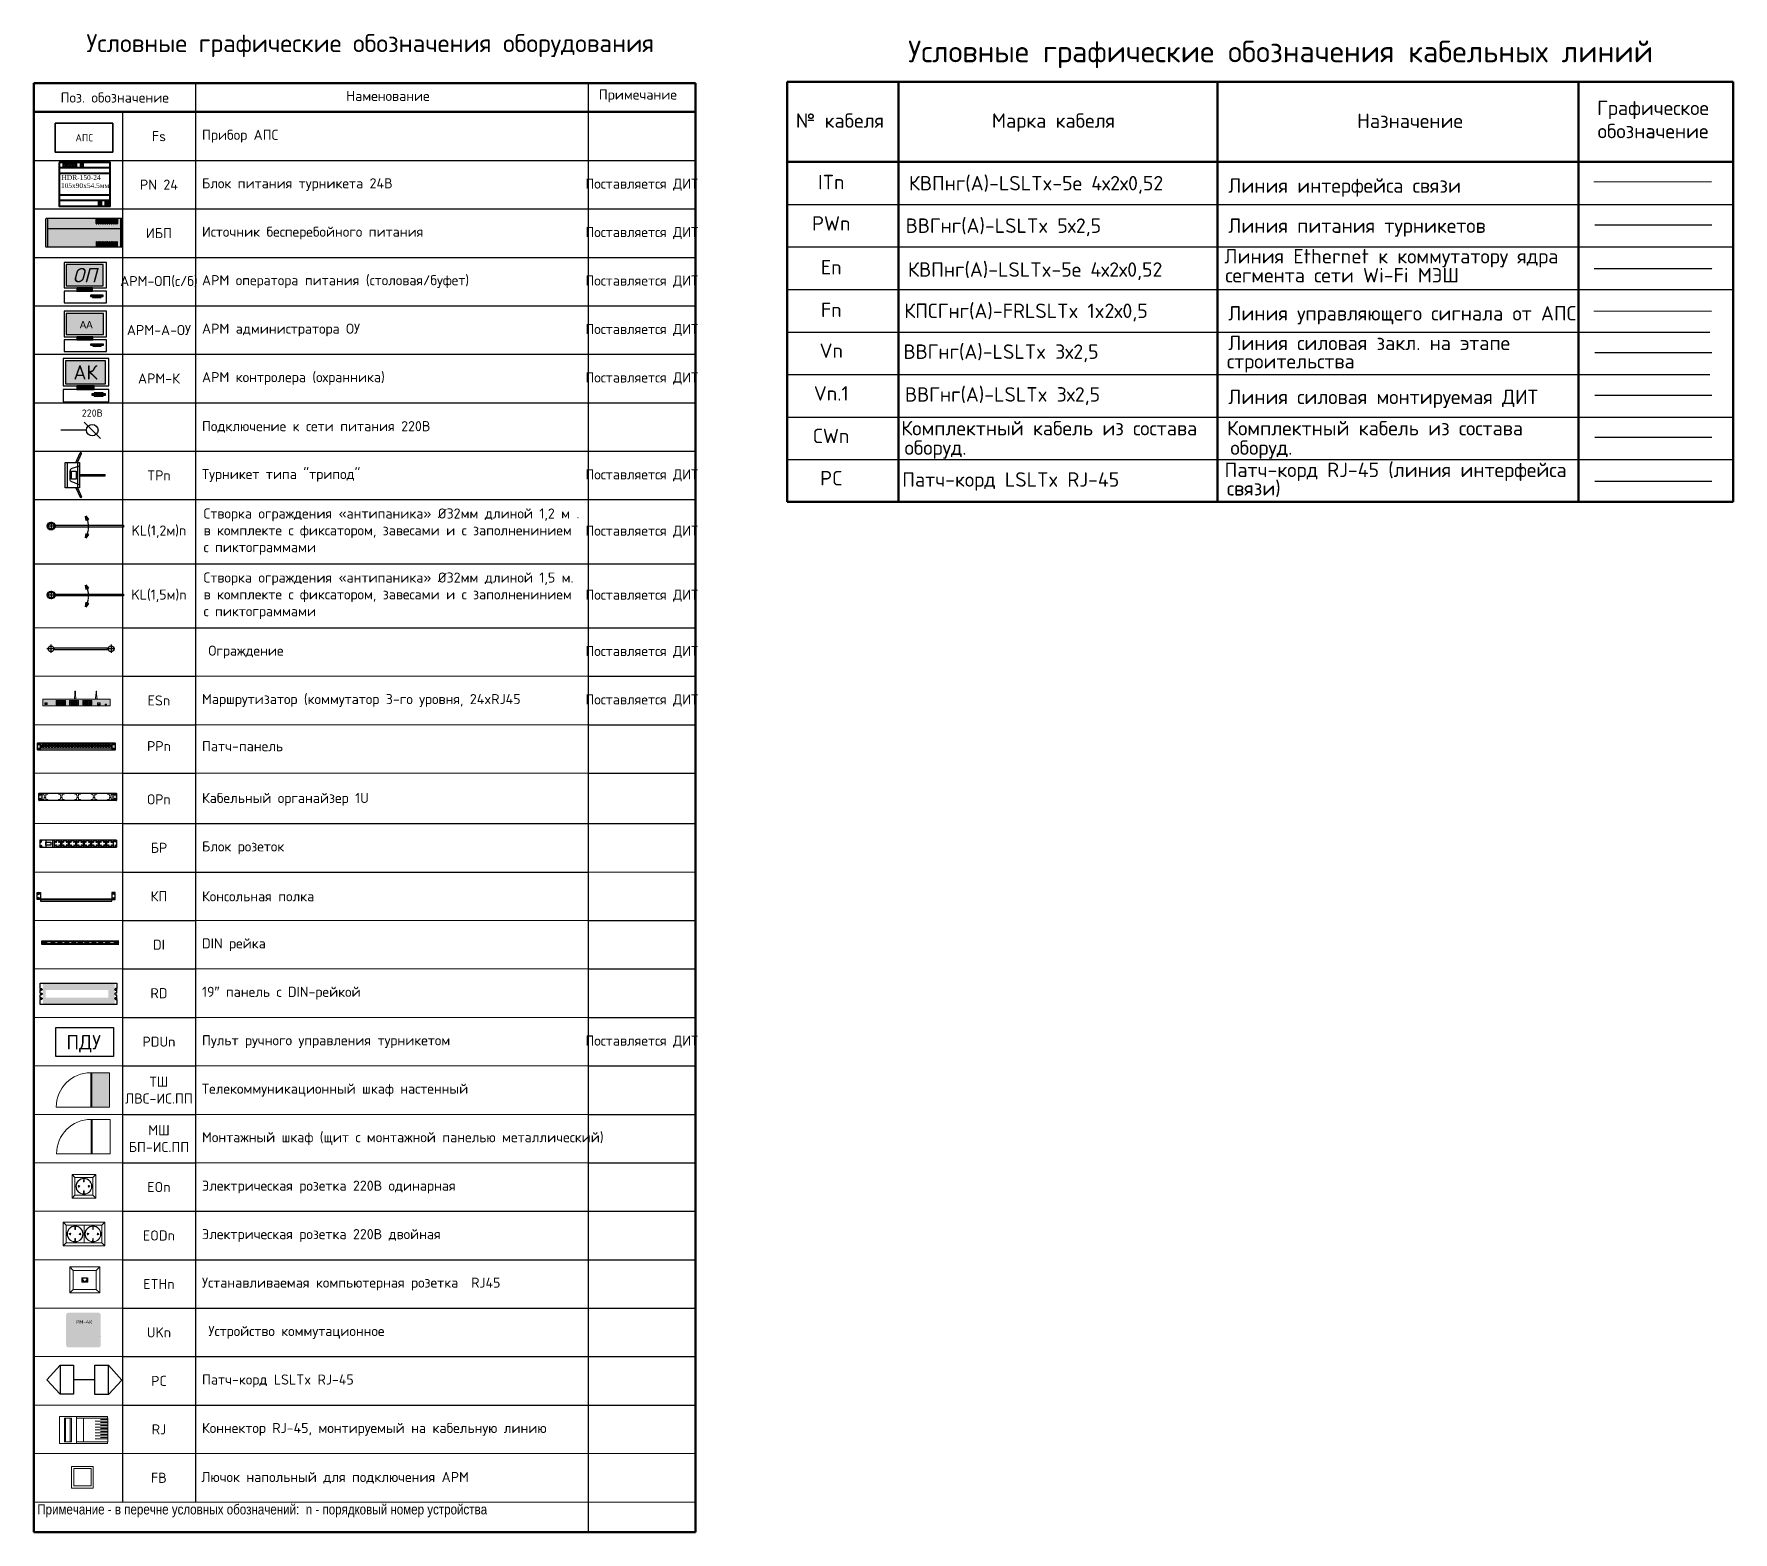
# Model space of a CAD drawing. Header units: millimetres. Extents: x 4247 to 622543, y -201358 to 142419.
# Drawn here: x 4247 to 27791, y -137080 to -116325 of the extents above; entities that cross this region are included whole.
import ezdxf
from ezdxf.enums import TextEntityAlignment as Align

# ---------------------------------------------------------------- set-up
doc = ezdxf.new("R2010")
doc.units = ezdxf.units.MM
doc.set_wipeout_variables(frame=1)
doc.linetypes.add('DASH', pattern=[0.75, 0.5, -0.25])
for name, color, linetype, lineweight in [('(АР) Текст', 7, 'Continuous', 25), ('1.АПС_оборудование', 1, 'Continuous', 35), ('1.АПС_текст', 7, 'Continuous', 35), ('_СКС-Шкафы', 7, 'Continuous', 0), ('UTP', 5, 'DASH', 25), ('АПС', 7, 'Continuous', 30), ('Структурная', 7, 'Continuous', 25), ('Структурная схема линия связи СОУЭ', 5, 'Continuous', 50), ('Трансляционная линия', 5, 'Continuous', 30), ('ТХ-Мебель', 7, 'Continuous', 9), ('Чертеж', 7, 'Continuous', 30)]:
    doc.layers.add(name, color=color, linetype=linetype, lineweight=lineweight)
for name, color, linetype in [('_19D-Телекоммуникационные шкафы', 7, 'Continuous'), ('_АТ-Имя', 7, 'Continuous'), ('_АТ-Спецификация', 7, 'Continuous'), ('_БЛ-Маска', 250, 'Continuous'), ('PDF _Геометрия', 7, 'Continuous'), ('PDF _Оформление-Надписи', 7, 'Continuous'), ('PDF _Текст', 255, 'Continuous'), ('Узлы', 7, 'Continuous')]:
    doc.layers.add(name, color=color, linetype=linetype)
doc.layers.add('_АТ-Примечания', color=250, linetype='Continuous', plot=False)
doc.layers.add('PDF _Сплошная заливка', color=7, linetype='Continuous', true_color=0xffffff)
doc.styles.add('AT-Шрифт', font='ARIALN.TTF', dxfattribs={"height": 2.5})
doc.styles.add('GOST-2.304_Type-B_italic', font='GOST_Common Italic.ttf')
doc.styles.add('ICOCPEUR', font='isocpeur.ttf')
doc.styles.add('ISOCPEUR', font='isocpeui.ttf')
doc.styles.add('PDF Calibri', font='calibri.ttf')

msp = doc.modelspace()

# ---------------------------------------------------------------- texts
at = {"layer": '(АР) Текст', "color": 7, "insert": (16277.853, -122524.953), "char_height": 200, "width": 12865.04337, "attachment_point": 4, "style": 'ICOCPEUR'}
msp.add_mtext('{\\C0;Патч-корд \\C256;LSLTx\\C0; RJ-45}', dxfattribs=at)
at = {"color": 30, "lineweight": 30, "true_color": 0xf26722, "insert": (5054.313, -121577.233), "char_height": 100, "width": 1021.18474, "attachment_point": 5, "style": 'ICOCPEUR'}
msp.add_mtext('220В', dxfattribs=at)
at = {"lineweight": 30, "insert": (4941.624, -134171.051), "char_height": 50, "width": 275.50276, "attachment_point": 5, "style": 'ICOCPEUR'}
msp.add_mtext('\\pxt21;PM-4К', dxfattribs=at)
at = {"layer": '1.АПС_текст', "color": 7, "style": 'ICOCPEUR'}
for s, p in [('Графическое', (25906.701, -117449.367)), ('№ кабеля', (14804.454, -117625.475)), ('Марка кабеля', (17520.361, -117625.475)), ('Назначение', (22581.791, -117627.655))]:
    msp.add_text(s, height=200, dxfattribs=at).set_placement(p)
for s, p in [('ITn', (15295.192, -118377.26)), ('КВПнг(А)-LSLTx-5е 4х2х0,52', (18132.517, -118392.322)), ('PWn', (15295.192, -118949.468)), ('ВВГнг(А)-LSLTx 5х2,5 ', (17743.961, -118980.733)), ('En', (15295.192, -119556.798)), ('КВПнг(А)-LSLTx-5е 4х2х0,52', (18120.45, -119588.849)), ('Fn', (15295.192, -120146.566)), ('КПСГнг(А)-FRLSLTx 1x2х0,5 ', (18056.614, -120160.27)), ('Vn', (15295.192, -120712.674)), ('ВВГнг(А)-LSLTx 3х2,5 ', (17711.482, -120726.377)), ('Vn.1', (15295.192, -121305.161)), (' ВВГнг(А)-LSLTx 3х2,5', (17605.155, -121318.865)), ('Комплектный кабель из состава', (18315.437, -121786.755)), ('Комплектный кабель из состава', (22830.223, -121786.755)), ('СWn', (15295.192, -121894.22)), ('PC', (15295.192, -122479.225))]:
    msp.add_text(s, height=200, dxfattribs=at).set_placement(p, align=Align.MIDDLE_CENTER)
for s, p in [('Линия интерфейса связи', (20795.394, -118425.773)), ('Линия питания турникетов ', (20795.394, -118980.733)), ('Линия управляющего сигнала от АПС', (20795.394, -120195.079)), ('Линия силовая закл. на этапе ', (20795.394, -120605.788)), ('Линия силовая монтируемая ДИТ', (20795.394, -121353.674)), ('Патч-корд RJ-45 (линия интерфейса ', (20745.217, -122364.285))]:
    msp.add_text(s, height=200, dxfattribs=at).set_placement(p, align=Align.MIDDLE_LEFT)
at = {"layer": '1.АПС_текст', "style": 'ICOCPEUR'}
msp.add_text('Линия Ethernet к коммутатору ядра ', height=200, dxfattribs=at).set_placement((20742.275, -119404.468), align=Align.MIDDLE_LEFT)
for s, insert, char_height, width, attachment_point in [('АПС', (4944.306, -117762.172), 100, 1723.78999, 5), ('сегмента сети Wi-Fi МЭШ', (20754.909, -119568.125), 200, 3769.43817, 1)]:
    msp.add_mtext(s, dxfattribs=dict(at, insert=insert, char_height=char_height, width=width, attachment_point=attachment_point))
at = {"layer": '1.АПС_текст', "color": 7, "char_height": 200, "width": 2572.70149, "attachment_point": 1, "style": 'ICOCPEUR'}
for s, insert in [('обозначение', (25915.668, -117570.096)), ('строительства', (20777.428, -120759.755)), (' оборуд.', (16184.191, -121956.275)), (' оборуд.', (20698.977, -121956.275)), ('связи)', (20777.428, -122520.206))]:
    msp.add_mtext(s, dxfattribs=dict(at, insert=insert))
at = {"layer": 'АПС', "color": 7, "lineweight": 25, "ltscale": 100, "style": 'ICOCPEUR'}
msp.add_text('ПДУ', height=200, dxfattribs=at).set_placement((4935.11, -130294.143), align=Align.MIDDLE_CENTER)
at = {"layer": 'АПС', "color": 7, "lineweight": 25, "ltscale": 100, "attachment_point": 2, "style": 'ICOCPEUR'}
for s, insert, char_height, width in [('\\pxqc;Условные графические обозначения оборудования', (8907.055, -116326.921), 250, 9117.27009), ('\\pxqc;Условные графические обозначения кабельных линий', (21522.411, -116417.608, 237.546), 300, 10775.08435)]:
    msp.add_mtext(s, dxfattribs=dict(at, insert=insert, char_height=char_height, width=width))
at = {"layer": 'Узлы', "style": 'ICOCPEUR'}
for s, insert, char_height, width, attachment_point in [('Поз. обозначение', (5365.944, -117205.917), 139.88101, 2236.41766, 5), ('Наменование', (9151.871, -117183.377), 139.88101, 5439.5459, 5), ('Примечание', (12615.253, -117183.377), 139.881, 1483.86066, 5), ('Fs', (5978.435, -117741.377), 139.881, 1011.43482, 5), ('{\\C7; Прибор АПС}', (6485.831, -117741.377), 139.88101, 5439.5459, 4), ('PN 24', (5978.435, -118412.806), 139.881, 1011.43482, 5), ('{\\C7; Блок питания турникета 24В}', (6485.831, -118412.806), 139.88101, 5439.5459, 4), ('Поставляется ДИТ', (12668.986, -118412.806), 139.88104, 1483.86066, 5), ('ИБП', (5978.435, -119084.235), 139.881, 1011.43482, 5), ('{\\C7; Источник бесперебойного питания}', (6485.831, -119084.235), 139.88101, 5439.5459, 4), ('Поставляется ДИТ', (12668.986, -119084.235), 139.88104, 1483.86066, 5), ('АРМ-ОП(с/б)', (5978.435, -119755.664), 139.88101, 1011.43482, 5), ('{\\C7; АРМ оператора питания (столовая/буфет)}', (6485.831, -119755.664), 139.88101, 5439.5459, 4), ('Поставляется ДИТ', (12668.986, -119755.664), 139.88104, 1483.86066, 5), ('АРМ-А-ОУ', (5978.435, -120427.093), 139.881, 1011.43482, 5), ('{\\C7; АРМ администратора ОУ}', (6485.831, -120427.093), 139.88101, 5439.5459, 4), ('Поставляется ДИТ', (12668.986, -120427.093), 139.88104, 1483.86066, 5), (' АРМ контролера (охранника)', (6485.831, -121098.521), 139.88101, 5439.5459, 4), ('Поставляется ДИТ', (12668.986, -121098.521), 139.88104, 1483.86066, 5), ('АРМ-К', (5978.435, -121098.521), 139.881, 1011.43482, 5), (' Подключение к сети питания 220В', (6485.831, -121769.95), 139.88101, 5439.5459, 4), ('TРn', (5978.435, -122441.379), 139.881, 1011.43482, 5), ('{\\C7; Турникет типа "трипод"}', (6485.831, -122441.379), 139.88101, 5439.5459, 4), ('Поставляется ДИТ', (12668.986, -122441.379), 139.88104, 1483.86066, 5), ('Створка ограждения «антипаника» Ø32мм длиной 1,2 м . в комплекте с фиксатором, завесами и с заполненинием с пиктограммами{\\C256; }', (6596.896, -123220.889), 139.881014, 5217.41485, 4), ('KL(1,2м)n', (5978.435, -123220.889), 139.881, 1011.43482, 5), ('Поставляется ДИТ', (12668.986, -123220.889), 139.88104, 1483.86066, 5), ('Створка ограждения «антипаника» Ø32мм длиной 1,5 м. в комплекте с фиксатором, завесами и с заполненинием с пиктограммами', (6596.896, -124108.481), 139.881014, 5217.41485, 4), ('KL(1,5м)n', (5978.435, -124108.481), 139.881, 1011.43482, 5), ('Поставляется ДИТ', (12668.986, -124108.481), 139.88104, 1483.86066, 5), ('  Ограждение', (6485.831, -124887.991), 139.88101, 5439.5459, 4), ('Поставляется ДИТ', (12668.986, -124887.991), 139.88104, 1483.86066, 5), ('ESn', (5978.435, -125559.42), 139.881, 1011.43482, 5), (' {\\fISOCPEUR|b0|i0|c204|p34;\\C256;Маршрутизатор} (коммутатор 3-го уровня, 24xRJ45', (6485.831, -125559.42), 139.88101, 5439.5459, 4), ('Поставляется ДИТ', (12668.986, -125559.42), 139.88104, 1483.86066, 5), ('РРn', (5978.435, -126192.806), 139.881, 1011.43482, 5), (' Патч-панель', (6485.831, -126192.806), 139.88101, 5439.5459, 4), ('ОРn', (5978.435, -126929.341), 139.881, 1011.43482, 5), (' Кабельный органайзер 1U', (6485.831, -126929.341), 139.88101, 5439.5459, 4), ('БР', (5978.435, -127600.77), 139.881, 1011.43482, 5), ('{\\C256; Блок розеток}', (6485.831, -127600.77), 139.88101, 5439.5459, 4), ('{\\Q1.13910E-013;\\C256;КП}', (5978.435, -128272.199), 139.88101, 1011.43482, 5), ('{\\C256; Консольная полка}', (6485.831, -128272.199), 139.88101, 5439.5459, 4), ('DI', (5978.435, -128943.627), 139.881, 1011.43482, 5), ('{\\C256; DIN рейка}', (6485.831, -128943.627), 139.88101, 5439.5459, 4), ('RD', (5978.435, -129615.056), 139.881, 1011.43482, 5), ('{\\C256; 19″ панель с DIN-рейкой }', (6485.831, -129615.056), 139.88101, 5439.5459, 4), (' Пульт ручного управления турникетом', (6485.831, -130286.485), 139.88101, 5439.5459, 4), ('PDUn', (5978.435, -130286.485), 139.881, 1011.43482, 5), ('Поставляется ДИТ', (12668.986, -130286.485), 139.88104, 1483.86066, 5), ('ТШ ЛВС-ИС.ПП', (5978.435, -130957.914), 139.88101, 1011.43482, 5), (' Телекоммуникационный шкаф настенный ', (6485.831, -130957.914), 139.88101, 5439.5459, 4), ('МШ БП-ИС.ПП', (5978.435, -131629.343), 139.88101, 1011.43482, 5), (' Монтажный шкаф (щит с монтажной панелью металлический)', (6485.831, -131629.343), 139.88101, 5439.5459, 4), ('EOn', (5978.435, -132300.772), 139.881, 1011.43482, 5), ('{\\C256; Электрическая розетка 220В одинарная}', (6485.831, -132300.772), 139.88101, 5439.5459, 4), ('EODn', (5978.435, -132972.201), 139.881, 1011.43482, 5), ('{\\C256; Электрическая розетка 220В двойная }', (6485.831, -132972.201), 139.88101, 5439.5459, 4), ('ETHn', (5978.435, -133643.629), 139.881, 1011.43482, 5), (' Устанавливаемая компьютерная розетка  RJ45', (6485.831, -133643.629), 139.88101, 5439.5459, 4), ('UKn', (5978.435, -134315.058), 139.881, 1011.43482, 5), ('  Устройство коммутационное', (6485.831, -134315.058), 139.88101, 5439.5459, 4), (' Патч-корд LSLTx RJ-45', (6485.831, -134986.487), 139.88101, 5439.5459, 4), ('PC', (5978.435, -134986.487), 139.881, 1011.43482, 5), ('RJ', (5978.435, -135657.916), 139.881, 1011.43482, 5), (' Коннектор RJ-45, монтируемый на кабельную линию', (6485.831, -135657.916), 139.88101, 5439.5459, 4), ('FB', (5978.435, -136329.345), 139.881, 1011.43482, 5), ('Лючок напольный для подключения АРМ ', (6564.69, -136329.345), 139.88101, 5439.5459, 4), ('{\\fArial Narrow|b0|i0|c204|p34; Примечание - в перечне условных обозначений:  n - порядковый номер устройства}', (4247.735, -136787.435), 139.881014, 9163.18136, 4)]:
    msp.add_mtext(s, dxfattribs=dict(at, insert=insert, char_height=char_height, width=width, attachment_point=attachment_point))

# ---------------------------------------------------------------- blocks, each defined once
blk = doc.blocks.new('калитка 1200')
at = {"color": 5}
for points in [[(205128, 81840), (204985, 81840)], [(205059, 81912), (205059, 81770)]]:
    blk.add_lwpolyline(points, dxfattribs=at)
at = {"color": 6}
blk.add_lwpolyline([(205107, 81856), (206311, 81856), (206311, 81824), (205107, 81824)], dxfattribs=at)
at = {"color": 5}
for radius in [67.5, 50]:
    blk.add_circle((205059, 81840), radius, dxfattribs=at)
blk = doc.blocks.new('*U494')
at = {"layer": 'Структурная схема линия связи СОУЭ'}
h = blk.add_hatch(color=0, dxfattribs=at)
h.dxf.hatch_style = 1
h.paths.add_polyline_path([(-325, 87), (-252, 0), (-325, -87), (0, 0)])
at = {"layer": 'Структурная схема линия связи СОУЭ', "color": 0}
for points in [[(0, 0), (-325, 87)], [(-325, 87), (-252, 0)], [(0, 0), (-325, -87)], [(-252, 0), (-325, -87)]]:
    blk.add_lwpolyline(points, dxfattribs=at)
blk = doc.blocks.new('*U495')
at = {"layer": 'Структурная схема линия связи СОУЭ'}
h = blk.add_hatch(color=0, dxfattribs=at)
h.dxf.hatch_style = 1
h.paths.add_polyline_path([(-325, 87), (-252, 0), (-325, -87), (0, 0)])
at = {"layer": 'Структурная схема линия связи СОУЭ', "color": 0}
for points in [[(0, 0), (-325, 87)], [(-325, 87), (-252, 0)], [(0, 0), (-325, -87)], [(-252, 0), (-325, -87)]]:
    blk.add_lwpolyline(points, dxfattribs=at)
blk = doc.blocks.new('АА')
at = {"layer": 'PDF _Сплошная заливка', "true_color": 0xffffff, "transparency": 33554559}
blk.add_hatch(color=7, dxfattribs=at).paths.add_polyline_path([(218996, 88656), (219638, 88656), (219638, 89023), (218996, 89023)])
at = {"layer": 'PDF _Сплошная заливка', "transparency": 33554559}
for points in [[(219180, 88565), (219455, 88565), (219455, 88620), (219180, 88620)], [(219418, 88473), (219638, 88473), (219638, 88491), (219418, 88491)], [(219455, 88454), (219602, 88454), (219602, 88491), (219455, 88491)]]:
    blk.add_hatch(color=5, dxfattribs=at).paths.add_polyline_path(points)
at = {"layer": 'PDF _Геометрия', "color": 5, "lineweight": 25}
for points in [[(218960, 88620), (219693, 88620), (219693, 89060), (218960, 89060)], [(218996, 88656), (219638, 88656), (219638, 89023), (218996, 89023)], [(219180, 88565), (219455, 88565), (219455, 88620), (219180, 88620)], [(218960, 88363), (219693, 88363), (219693, 88565), (218960, 88565)], [(219418, 88473), (219638, 88473), (219638, 88491), (219418, 88491)], [(219455, 88454), (219602, 88454), (219602, 88491), (219455, 88491)]]:
    blk.add_lwpolyline(points, close=True, dxfattribs=at)
at = {"layer": 'PDF _Текст', "color": 251, "insert": (219230, 88767), "char_height": 124.2, "attachment_point": 7, "style": 'PDF Calibri'}
blk.add_mtext('АА', dxfattribs=at)
blk = doc.blocks.new('АП')
at = {"layer": 'PDF _Сплошная заливка', "true_color": 0xffffff, "transparency": 33554559}
blk.add_hatch(color=7, dxfattribs=at).paths.add_polyline_path([(218996, 87758), (219638, 87758), (219638, 88124), (218996, 88124)])
at = {"layer": 'PDF _Сплошная заливка', "transparency": 33554559}
for points in [[(219180, 87666), (219455, 87666), (219455, 87721), (219180, 87721)], [(219418, 87574), (219638, 87574), (219638, 87593), (219418, 87593)], [(219455, 87556), (219602, 87556), (219602, 87593), (219455, 87593)]]:
    blk.add_hatch(color=5, dxfattribs=at).paths.add_polyline_path(points)
at = {"layer": 'PDF _Геометрия', "color": 5, "lineweight": 25}
for points in [[(218960, 87721), (219693, 87721), (219693, 88161), (218960, 88161)], [(218996, 87758), (219638, 87758), (219638, 88124), (218996, 88124)], [(219180, 87666), (219455, 87666), (219455, 87721), (219180, 87721)], [(218960, 87464), (219693, 87464), (219693, 87666), (218960, 87666)], [(219418, 87574), (219638, 87574), (219638, 87593), (219418, 87593)], [(219455, 87556), (219602, 87556), (219602, 87593), (219455, 87593)]]:
    blk.add_lwpolyline(points, close=True, dxfattribs=at)
at = {"layer": 'PDF _Текст', "color": 251, "insert": (219317, 87941), "char_height": 250, "width": 642.03, "attachment_point": 5, "style": 'ISOCPEUR'}
blk.add_mtext('ОП', dxfattribs=at)
blk = doc.blocks.new('АК')
at = {"layer": 'PDF _Сплошная заливка', "true_color": 0xffffff, "transparency": 33554559}
blk.add_hatch(color=7, dxfattribs=at).paths.add_polyline_path([(208982, 88881), (209673, 88881), (209673, 89276), (208982, 89276)])
at = {"layer": 'PDF _Сплошная заливка', "transparency": 33554559}
for points in [[(209179, 88783), (209475, 88783), (209475, 88842), (209179, 88842)], [(209436, 88684), (209673, 88684), (209673, 88704), (209436, 88704)], [(209475, 88664), (209633, 88664), (209633, 88724), (209475, 88724)]]:
    blk.add_hatch(color=5, dxfattribs=at).paths.add_polyline_path(points)
at = {"layer": 'PDF _Геометрия', "color": 5, "lineweight": 25}
for points in [[(208943, 88842), (209732, 88842), (209732, 89316), (208943, 89316)], [(208982, 88881), (209673, 88881), (209673, 89276), (208982, 89276)], [(208943, 88566), (209732, 88566), (209732, 88783), (208943, 88783)], [(209179, 88783), (209475, 88783), (209475, 88842), (209179, 88842)], [(209436, 88684), (209673, 88684), (209673, 88704), (209436, 88704)], [(209475, 88664), (209633, 88664), (209633, 88724), (209475, 88724)]]:
    blk.add_lwpolyline(points, close=True, dxfattribs=at)
at = {"layer": 'PDF _Текст', "color": 251, "insert": (209327, 89079), "char_height": 250, "width": 690.87, "attachment_point": 5, "style": 'ICOCPEUR'}
blk.add_mtext('АК', dxfattribs=at)
blk = doc.blocks.new('*U496')
at = {"layer": 'Структурная схема линия связи СОУЭ'}
h = blk.add_hatch(color=0, dxfattribs=at)
h.dxf.hatch_style = 1
h.paths.add_polyline_path([(-325, 87), (-252, 0), (-325, -87), (0, 0)])
at = {"layer": 'Структурная схема линия связи СОУЭ', "color": 0}
for points in [[(0, 0), (-325, 87)], [(-325, 87), (-252, 0)], [(0, 0), (-325, -87)], [(-252, 0), (-325, -87)]]:
    blk.add_lwpolyline(points, dxfattribs=at)
blk = doc.blocks.new('*U497')
at = {"layer": 'Структурная схема линия связи СОУЭ'}
h = blk.add_hatch(color=0, dxfattribs=at)
h.dxf.hatch_style = 1
h.paths.add_polyline_path([(-325, 87), (-252, 0), (-325, -87), (0, 0)])
at = {"layer": 'Структурная схема линия связи СОУЭ', "color": 0}
for points in [[(0, 0), (-325, 87)], [(-325, 87), (-252, 0)], [(0, 0), (-325, -87)], [(-252, 0), (-325, -87)]]:
    blk.add_lwpolyline(points, dxfattribs=at)
blk = doc.blocks.new('24_port')
at = {"ltscale": 10}
h = blk.add_hatch(color=256, dxfattribs=at)
h.set_gradient(color1=(230, 230, 230), color2=(232, 232, 232), rotation=45, one_color=1, tint=0.91, name='CYLINDER')
h.paths.add_polyline_path([(-2413, 10, 0.4142136), (-2403, 0), (-2223, 0), (-2223, 440), (-2403, 440, 0.4142136), (-2413, 430)])
h.paths.add_polyline_path([(-2341, 99), (-2309, 99, -1), (-2309, 24), (-2341, 24, -1)], flags=16)
h.paths.add_polyline_path([(-2341, 341, 0.9183241), (-2309, 416, 0.9183241)], flags=16)
h.paths.add_polyline_path([(2413, 430, 0.4142136), (2403, 440), (2223, 440), (2223, 0), (2403, 0, 0.4142136), (2413, 10)])
h.paths.add_polyline_path([(2309, 341, 0.9183241), (2341, 416, 0.9183241)], flags=16)
h.paths.add_polyline_path([(2309, 99), (2341, 99, -1), (2341, 24), (2309, 24, -1)], flags=16)
h = blk.add_hatch(color=256, dxfattribs=at)
h.set_gradient(color1=(230, 230, 230), color2=(232, 232, 232), rotation=45, one_color=1, tint=0.91, name='CYLINDER')
h.paths.add_polyline_path([(2223, 0), (2223, 440), (2112, 440), (2112, 386), (1978, 386), (1978, 440), (1935, 440), (1935, 386), (1800, 386), (1800, 440), (1757, 440), (1757, 386), (1622, 386), (1622, 440), (1579, 440), (1579, 386), (1444, 386), (1444, 440), (1401, 440), (1401, 386), (1267, 386), (1267, 440), (1223, 440), (1223, 386), (1089, 386), (1089, 440), (1045, 440), (1045, 386), (911, 386), (911, 440), (868, 440), (868, 386), (733, 386), (733, 440), (690, 440), (690, 386), (555, 386), (555, 440), (512, 440), (512, 386), (377, 386), (377, 440), (334, 440), (334, 386), (200, 386), (200, 440), (156, 440), (156, 386), (22, 386), (22, 440), (-22, 440), (-22, 386), (-156, 386), (-156, 440), (-199, 440), (-199, 386), (-334, 386), (-334, 440), (-377, 440), (-377, 386), (-512, 386), (-512, 440), (-555, 440), (-555, 386), (-690, 386), (-690, 440), (-733, 440), (-733, 386), (-867, 386), (-867, 440), (-911, 440), (-911, 386), (-1045, 386), (-1045, 440), (-1089, 440), (-1089, 386), (-1223, 386), (-1223, 440), (-1267, 440), (-1267, 386), (-1401, 386), (-1401, 440), (-1444, 440), (-1444, 386), (-1579, 386), (-1579, 440), (-1622, 440), (-1622, 386), (-1757, 386), (-1757, 440), (-1800, 440), (-1800, 386), (-1934, 386), (-1934, 440), (-1978, 440), (-1978, 386), (-2112, 386), (-2112, 440), (-2223, 440), (-2223, 0)])
h.paths.add_polyline_path([(-2168, 108), (-2168, 332), (2168, 332), (2168, 108)], flags=16)
h.paths.add_polyline_path([(-117, 163), (-117, 176), (-128, 176), (-128, 194), (-156, 194), (-156, 277), (-22, 277), (-22, 194), (-50, 194), (-50, 176), (-61, 176), (-61, 163)], flags=0)
h.paths.add_polyline_path([(-199, 194), (-228, 194), (-228, 176), (-239, 176), (-239, 163), (-295, 163), (-295, 176), (-306, 176), (-306, 194), (-334, 194), (-334, 277), (-199, 277)], flags=0)
h.paths.add_polyline_path([(22, 194), (22, 277), (156, 277), (156, 194), (128, 194), (128, 176), (117, 176), (117, 163), (61, 163), (61, 176), (50, 176), (50, 194)], flags=0)
h.paths.add_polyline_path([(-377, 194), (-406, 194), (-406, 176), (-417, 176), (-417, 163), (-472, 163), (-472, 176), (-484, 176), (-484, 194), (-512, 194), (-512, 277), (-377, 277)], flags=0)
h.paths.add_polyline_path([(200, 194), (200, 277), (334, 277), (334, 194), (306, 194), (306, 176), (294, 176), (294, 163), (239, 163), (239, 176), (228, 176), (228, 194)], flags=0)
h.paths.add_polyline_path([(-555, 194), (-583, 194), (-583, 176), (-595, 176), (-595, 163), (-650, 163), (-650, 176), (-662, 176), (-662, 194), (-690, 194), (-690, 277), (-555, 277)], flags=0)
h.paths.add_polyline_path([(377, 194), (377, 277), (512, 277), (512, 194), (484, 194), (484, 176), (472, 176), (472, 163), (417, 163), (417, 176), (406, 176), (406, 194)], flags=0)
h.paths.add_polyline_path([(-733, 194), (-761, 194), (-761, 176), (-773, 176), (-773, 163), (-828, 163), (-828, 176), (-839, 176), (-839, 194), (-867, 194), (-867, 277), (-733, 277)], flags=0)
h.paths.add_polyline_path([(555, 194), (555, 277), (690, 277), (690, 194), (661, 194), (661, 176), (650, 176), (650, 163), (595, 163), (595, 176), (583, 176), (583, 194)], flags=0)
h.paths.add_polyline_path([(-911, 194), (-939, 194), (-939, 176), (-950, 176), (-950, 163), (-1006, 163), (-1006, 176), (-1017, 176), (-1017, 194), (-1045, 194), (-1045, 277), (-911, 277)], flags=0)
h.paths.add_polyline_path([(733, 194), (733, 277), (868, 277), (868, 194), (839, 194), (839, 176), (828, 176), (828, 163), (772, 163), (772, 176), (761, 176), (761, 194)], flags=0)
h.paths.add_polyline_path([(-1089, 194), (-1117, 194), (-1117, 176), (-1128, 176), (-1128, 163), (-1184, 163), (-1184, 176), (-1195, 176), (-1195, 194), (-1223, 194), (-1223, 277), (-1089, 277)], flags=0)
h.paths.add_polyline_path([(911, 194), (911, 277), (1045, 277), (1045, 194), (1017, 194), (1017, 176), (1006, 176), (1006, 163), (950, 163), (950, 176), (939, 176), (939, 194)], flags=0)
h.paths.add_polyline_path([(-1267, 194), (-1295, 194), (-1295, 176), (-1306, 176), (-1306, 163), (-1362, 163), (-1362, 176), (-1373, 176), (-1373, 194), (-1401, 194), (-1401, 277), (-1267, 277)], flags=0)
h.paths.add_polyline_path([(1089, 194), (1089, 277), (1223, 277), (1223, 194), (1195, 194), (1195, 176), (1184, 176), (1184, 163), (1128, 163), (1128, 176), (1117, 176), (1117, 194)], flags=0)
h.paths.add_polyline_path([(-1444, 194), (-1473, 194), (-1473, 176), (-1484, 176), (-1484, 163), (-1539, 163), (-1539, 176), (-1551, 176), (-1551, 194), (-1579, 194), (-1579, 277), (-1444, 277)], flags=0)
h.paths.add_polyline_path([(1267, 194), (1267, 277), (1401, 277), (1401, 194), (1373, 194), (1373, 176), (1361, 176), (1361, 163), (1306, 163), (1306, 176), (1295, 176), (1295, 194)], flags=0)
h.paths.add_polyline_path([(-1622, 194), (-1651, 194), (-1651, 176), (-1662, 176), (-1662, 163), (-1717, 163), (-1717, 176), (-1729, 176), (-1729, 194), (-1757, 194), (-1757, 277), (-1622, 277)], flags=0)
h.paths.add_polyline_path([(1444, 194), (1444, 277), (1579, 277), (1579, 194), (1551, 194), (1551, 176), (1539, 176), (1539, 163), (1484, 163), (1484, 176), (1473, 176), (1473, 194)], flags=0)
h.paths.add_polyline_path([(-1800, 194), (-1828, 194), (-1828, 176), (-1840, 176), (-1840, 163), (-1895, 163), (-1895, 176), (-1906, 176), (-1906, 194), (-1934, 194), (-1934, 277), (-1800, 277)], flags=0)
h.paths.add_polyline_path([(1622, 194), (1622, 277), (1757, 277), (1757, 194), (1728, 194), (1728, 176), (1717, 176), (1717, 163), (1662, 163), (1662, 176), (1650, 176), (1650, 194)], flags=0)
h.paths.add_polyline_path([(-1978, 194), (-2006, 194), (-2006, 176), (-2018, 176), (-2018, 163), (-2073, 163), (-2073, 176), (-2084, 176), (-2084, 194), (-2112, 194), (-2112, 277), (-1978, 277)], flags=0)
h.paths.add_polyline_path([(1800, 194), (1800, 277), (1935, 277), (1935, 194), (1906, 194), (1906, 176), (1895, 176), (1895, 163), (1840, 163), (1840, 176), (1828, 176), (1828, 194)], flags=0)
h.paths.add_polyline_path([(1978, 194), (1978, 277), (2112, 277), (2112, 194), (2084, 194), (2084, 176), (2073, 176), (2073, 163), (2017, 163), (2017, 176), (2006, 176), (2006, 194)], flags=0)
at = {"color": 0}
for p, q in [((-2341, 416), (-2309, 416)), ((-2341, 341), (-2309, 341)), ((-2341, 99), (-2309, 99)), ((-2341, 24), (-2309, 24)), ((-2223, 0), (-2223, 440)), ((2223, 0), (2223, 440)), ((2341, 416), (2309, 416)), ((2341, 341), (2309, 341)), ((2341, 99), (2309, 99)), ((2341, 24), (2309, 24))]:
    blk.add_line(p, q, dxfattribs=at)
at = {"lineweight": 5, "ltscale": 10}
for p, q in [((-2168, 332), (2168, 332)), ((-2168, 332), (-2168, 108)), ((-2168, 108), (2168, 108)), ((-2073, 163), (-2018, 163)), ((-1895, 163), (-1840, 163)), ((-1717, 163), (-1662, 163)), ((-1539, 163), (-1484, 163)), ((-1362, 163), (-1306, 163)), ((-1184, 163), (-1128, 163)), ((-1006, 163), (-950, 163)), ((-828, 163), (-773, 163)), ((-650, 163), (-595, 163)), ((-472, 163), (-417, 163)), ((-295, 163), (-239, 163)), ((-117, 163), (-61, 163)), ((61, 163), (117, 163)), ((239, 163), (294, 163)), ((417, 163), (472, 163)), ((595, 163), (650, 163)), ((772, 163), (828, 163)), ((950, 163), (1006, 163)), ((1128, 163), (1184, 163)), ((1306, 163), (1361, 163)), ((1484, 163), (1539, 163)), ((1662, 163), (1717, 163)), ((1840, 163), (1895, 163)), ((2017, 163), (2073, 163)), ((2168, 332), (2168, 108))]:
    blk.add_line(p, q, dxfattribs=at)
at = {"lineweight": 5}
for p, q in [((-2112, 277), (-1978, 277)), ((-2112, 194), (-2112, 277)), ((-2087, 259), (-2112, 259)), ((-2112, 213), (-2084, 213)), ((-2084, 194), (-2112, 194)), ((-2087, 259), (-2087, 277)), ((-2087, 270), (-2003, 270)), ((-2084, 234), (-2084, 270)), ((-2078, 234), (-2084, 234)), ((-2084, 176), (-2084, 213)), ((-2073, 176), (-2084, 176)), ((-2078, 234), (-2078, 270)), ((-2073, 234), (-2073, 270)), ((-2068, 234), (-2073, 234)), ((-2073, 176), (-2073, 163)), ((-2068, 234), (-2068, 270)), ((-2063, 234), (-2063, 270)), ((-2058, 234), (-2063, 234)), ((-2058, 234), (-2058, 270)), ((-2053, 234), (-2053, 270)), ((-2048, 234), (-2053, 234)), ((-2048, 234), (-2048, 270)), ((-2043, 234), (-2043, 270)), ((-2037, 234), (-2043, 234)), ((-2037, 234), (-2037, 270)), ((-2033, 234), (-2033, 270)), ((-2027, 234), (-2033, 234)), ((-2027, 234), (-2027, 270)), ((-2023, 234), (-2023, 270)), ((-2017, 234), (-2023, 234)), ((-2018, 176), (-2018, 163)), ((-2006, 176), (-2018, 176)), ((-2017, 234), (-2017, 270)), ((-2012, 234), (-2012, 270)), ((-2007, 234), (-2012, 234)), ((-2007, 234), (-2007, 270)), ((-2006, 213), (-2006, 176)), ((-1978, 213), (-2006, 213)), ((-1978, 194), (-2006, 194)), ((-2003, 259), (-2003, 277)), ((-2003, 259), (-1978, 259)), ((-1978, 277), (-1978, 194)), ((-1934, 277), (-1800, 277)), ((-1934, 194), (-1934, 277)), ((-1909, 259), (-1934, 259)), ((-1934, 213), (-1906, 213)), ((-1906, 194), (-1934, 194)), ((-1909, 259), (-1909, 277)), ((-1909, 270), (-1825, 270)), ((-1906, 234), (-1906, 270)), ((-1900, 234), (-1906, 234)), ((-1906, 176), (-1906, 213)), ((-1895, 176), (-1906, 176)), ((-1900, 234), (-1900, 270)), ((-1896, 234), (-1896, 270)), ((-1890, 234), (-1896, 234)), ((-1895, 176), (-1895, 163)), ((-1890, 234), (-1890, 270)), ((-1886, 234), (-1886, 270)), ((-1880, 234), (-1886, 234)), ((-1880, 234), (-1880, 270)), ((-1875, 234), (-1875, 270)), ((-1870, 234), (-1875, 234)), ((-1870, 234), (-1870, 270)), ((-1865, 234), (-1865, 270)), ((-1859, 234), (-1865, 234)), ((-1859, 234), (-1859, 270)), ((-1855, 234), (-1855, 270)), ((-1849, 234), (-1855, 234)), ((-1849, 234), (-1849, 270)), ((-1845, 234), (-1845, 270)), ((-1839, 234), (-1845, 234)), ((-1840, 176), (-1840, 163)), ((-1828, 176), (-1840, 176)), ((-1839, 234), (-1839, 270)), ((-1834, 234), (-1834, 270)), ((-1829, 234), (-1834, 234)), ((-1829, 234), (-1829, 270)), ((-1828, 213), (-1828, 176)), ((-1800, 213), (-1828, 213)), ((-1800, 194), (-1828, 194)), ((-1825, 259), (-1825, 277)), ((-1825, 259), (-1800, 259)), ((-1800, 277), (-1800, 194)), ((-1757, 277), (-1622, 277)), ((-1757, 194), (-1757, 277)), ((-1732, 259), (-1757, 259)), ((-1757, 213), (-1729, 213)), ((-1729, 194), (-1757, 194)), ((-1732, 259), (-1732, 277)), ((-1732, 270), (-1648, 270)), ((-1729, 176), (-1729, 213)), ((-1717, 176), (-1729, 176)), ((-1728, 234), (-1728, 270)), ((-1722, 234), (-1728, 234)), ((-1722, 234), (-1722, 270)), ((-1718, 234), (-1718, 270)), ((-1712, 234), (-1718, 234)), ((-1717, 176), (-1717, 163)), ((-1712, 234), (-1712, 270)), ((-1708, 234), (-1708, 270)), ((-1702, 234), (-1708, 234)), ((-1702, 234), (-1702, 270)), ((-1697, 234), (-1697, 270)), ((-1692, 234), (-1697, 234)), ((-1692, 234), (-1692, 270)), ((-1687, 234), (-1687, 270)), ((-1682, 234), (-1687, 234)), ((-1682, 234), (-1682, 270)), ((-1677, 234), (-1677, 270)), ((-1671, 234), (-1677, 234)), ((-1671, 234), (-1671, 270)), ((-1667, 234), (-1667, 270)), ((-1661, 234), (-1667, 234)), ((-1662, 176), (-1662, 163)), ((-1651, 176), (-1662, 176)), ((-1661, 234), (-1661, 270)), ((-1657, 234), (-1657, 270)), ((-1651, 234), (-1657, 234)), ((-1651, 234), (-1651, 270)), ((-1651, 213), (-1651, 176)), ((-1622, 213), (-1651, 213)), ((-1622, 194), (-1651, 194)), ((-1648, 259), (-1648, 277)), ((-1648, 259), (-1622, 259)), ((-1622, 277), (-1622, 194)), ((-1579, 277), (-1444, 277)), ((-1579, 194), (-1579, 277)), ((-1554, 259), (-1579, 259)), ((-1579, 213), (-1551, 213)), ((-1551, 194), (-1579, 194)), ((-1554, 259), (-1554, 277)), ((-1554, 270), (-1470, 270)), ((-1551, 176), (-1551, 213)), ((-1539, 176), (-1551, 176)), ((-1550, 234), (-1550, 270)), ((-1544, 234), (-1550, 234)), ((-1544, 234), (-1544, 270)), ((-1540, 234), (-1540, 270)), ((-1534, 234), (-1540, 234)), ((-1539, 176), (-1539, 163)), ((-1534, 234), (-1534, 270)), ((-1530, 234), (-1530, 270)), ((-1524, 234), (-1530, 234)), ((-1524, 234), (-1524, 270)), ((-1520, 234), (-1520, 270)), ((-1514, 234), (-1520, 234)), ((-1514, 234), (-1514, 270)), ((-1509, 234), (-1509, 270)), ((-1504, 234), (-1509, 234)), ((-1504, 234), (-1504, 270)), ((-1499, 234), (-1499, 270)), ((-1494, 234), (-1499, 234)), ((-1494, 234), (-1494, 270)), ((-1489, 234), (-1489, 270)), ((-1483, 234), (-1489, 234)), ((-1484, 176), (-1484, 163)), ((-1473, 176), (-1484, 176)), ((-1483, 234), (-1483, 270)), ((-1479, 234), (-1479, 270)), ((-1473, 234), (-1479, 234)), ((-1473, 234), (-1473, 270)), ((-1473, 213), (-1473, 176)), ((-1444, 213), (-1473, 213)), ((-1444, 194), (-1473, 194)), ((-1470, 259), (-1470, 277)), ((-1470, 259), (-1444, 259)), ((-1444, 277), (-1444, 194)), ((-1401, 277), (-1267, 277)), ((-1401, 194), (-1401, 277)), ((-1376, 259), (-1401, 259)), ((-1401, 213), (-1373, 213)), ((-1373, 194), (-1401, 194)), ((-1376, 259), (-1376, 277)), ((-1376, 270), (-1292, 270)), ((-1373, 176), (-1373, 213)), ((-1362, 176), (-1373, 176)), ((-1372, 234), (-1372, 270)), ((-1367, 234), (-1372, 234)), ((-1367, 234), (-1367, 270)), ((-1362, 234), (-1362, 270)), ((-1357, 234), (-1362, 234)), ((-1362, 176), (-1362, 163)), ((-1357, 234), (-1357, 270)), ((-1352, 234), (-1352, 270)), ((-1346, 234), (-1352, 234)), ((-1346, 234), (-1346, 270)), ((-1342, 234), (-1342, 270)), ((-1336, 234), (-1342, 234)), ((-1336, 234), (-1336, 270)), ((-1331, 234), (-1331, 270)), ((-1326, 234), (-1331, 234)), ((-1326, 234), (-1326, 270)), ((-1321, 234), (-1321, 270)), ((-1316, 234), (-1321, 234)), ((-1316, 234), (-1316, 270)), ((-1311, 234), (-1311, 270)), ((-1306, 234), (-1311, 234)), ((-1306, 234), (-1306, 270)), ((-1306, 176), (-1306, 163)), ((-1295, 176), (-1306, 176)), ((-1301, 234), (-1301, 270)), ((-1295, 234), (-1301, 234)), ((-1295, 234), (-1295, 270)), ((-1295, 213), (-1295, 176)), ((-1267, 213), (-1295, 213)), ((-1267, 194), (-1295, 194)), ((-1292, 259), (-1292, 277)), ((-1292, 259), (-1267, 259)), ((-1267, 277), (-1267, 194)), ((-1223, 277), (-1089, 277)), ((-1223, 194), (-1223, 277)), ((-1198, 259), (-1223, 259)), ((-1223, 213), (-1195, 213)), ((-1195, 194), (-1223, 194)), ((-1198, 259), (-1198, 277)), ((-1198, 270), (-1114, 270)), ((-1195, 234), (-1195, 270)), ((-1189, 234), (-1195, 234)), ((-1195, 176), (-1195, 213)), ((-1184, 176), (-1195, 176)), ((-1189, 234), (-1189, 270)), ((-1184, 234), (-1184, 270)), ((-1179, 234), (-1184, 234)), ((-1184, 176), (-1184, 163)), ((-1179, 234), (-1179, 270)), ((-1174, 234), (-1174, 270)), ((-1168, 234), (-1174, 234)), ((-1168, 234), (-1168, 270)), ((-1164, 234), (-1164, 270)), ((-1158, 234), (-1164, 234)), ((-1158, 234), (-1158, 270)), ((-1154, 234), (-1154, 270)), ((-1148, 234), (-1154, 234)), ((-1148, 234), (-1148, 270)), ((-1144, 234), (-1144, 270)), ((-1138, 234), (-1144, 234)), ((-1138, 234), (-1138, 270)), ((-1133, 234), (-1133, 270)), ((-1128, 234), (-1133, 234)), ((-1128, 234), (-1128, 270)), ((-1128, 176), (-1128, 163)), ((-1117, 176), (-1128, 176)), ((-1123, 234), (-1123, 270)), ((-1118, 234), (-1123, 234)), ((-1118, 234), (-1118, 270)), ((-1117, 213), (-1117, 176)), ((-1089, 213), (-1117, 213)), ((-1089, 194), (-1117, 194)), ((-1114, 259), (-1114, 277)), ((-1114, 259), (-1089, 259)), ((-1089, 277), (-1089, 194)), ((-1045, 277), (-911, 277)), ((-1045, 194), (-1045, 277)), ((-1020, 259), (-1045, 259)), ((-1045, 213), (-1017, 213)), ((-1017, 194), (-1045, 194)), ((-1020, 259), (-1020, 277)), ((-1020, 270), (-936, 270)), ((-1017, 234), (-1017, 270)), ((-1011, 234), (-1017, 234)), ((-1017, 176), (-1017, 213)), ((-1006, 176), (-1017, 176)), ((-1011, 234), (-1011, 270)), ((-1006, 234), (-1006, 270)), ((-1001, 234), (-1006, 234)), ((-1006, 176), (-1006, 163)), ((-1001, 234), (-1001, 270)), ((-996, 234), (-996, 270)), ((-991, 234), (-996, 234)), ((-991, 234), (-991, 270)), ((-986, 234), (-986, 270)), ((-981, 234), (-986, 234)), ((-981, 234), (-981, 270)), ((-976, 234), (-976, 270)), ((-970, 234), (-976, 234)), ((-970, 234), (-970, 270)), ((-966, 234), (-966, 270)), ((-960, 234), (-966, 234)), ((-960, 234), (-960, 270)), ((-955, 234), (-955, 270)), ((-950, 234), (-955, 234)), ((-950, 234), (-950, 270)), ((-950, 176), (-950, 163)), ((-939, 176), (-950, 176)), ((-945, 234), (-945, 270)), ((-940, 234), (-945, 234)), ((-940, 234), (-940, 270)), ((-939, 213), (-939, 176)), ((-911, 213), (-939, 213)), ((-911, 194), (-939, 194)), ((-936, 259), (-936, 277)), ((-936, 259), (-911, 259)), ((-911, 277), (-911, 194)), ((-867, 277), (-733, 277)), ((-867, 194), (-867, 277)), ((-842, 259), (-867, 259)), ((-867, 213), (-839, 213)), ((-839, 194), (-867, 194)), ((-842, 259), (-842, 277)), ((-842, 270), (-758, 270)), ((-839, 234), (-839, 270)), ((-833, 234), (-839, 234)), ((-839, 176), (-839, 213)), ((-828, 176), (-839, 176)), ((-833, 234), (-833, 270)), ((-829, 234), (-829, 270)), ((-823, 234), (-829, 234)), ((-828, 176), (-828, 163)), ((-823, 234), (-823, 270)), ((-819, 234), (-819, 270)), ((-813, 234), (-819, 234)), ((-813, 234), (-813, 270)), ((-808, 234), (-808, 270)), ((-803, 234), (-808, 234)), ((-803, 234), (-803, 270)), ((-798, 234), (-798, 270)), ((-792, 234), (-798, 234)), ((-792, 234), (-792, 270)), ((-788, 234), (-788, 270)), ((-782, 234), (-788, 234)), ((-782, 234), (-782, 270)), ((-778, 234), (-778, 270)), ((-772, 234), (-778, 234)), ((-773, 176), (-773, 163)), ((-761, 176), (-773, 176)), ((-772, 234), (-772, 270)), ((-767, 234), (-767, 270)), ((-762, 234), (-767, 234)), ((-762, 234), (-762, 270)), ((-761, 213), (-761, 176)), ((-733, 213), (-761, 213)), ((-733, 194), (-761, 194)), ((-758, 259), (-758, 277)), ((-758, 259), (-733, 259)), ((-733, 277), (-733, 194)), ((-690, 277), (-555, 277)), ((-690, 194), (-690, 277)), ((-665, 259), (-690, 259)), ((-690, 213), (-662, 213)), ((-662, 194), (-690, 194)), ((-665, 259), (-665, 277)), ((-665, 270), (-580, 270)), ((-662, 176), (-662, 213)), ((-650, 176), (-662, 176)), ((-661, 234), (-661, 270)), ((-655, 234), (-661, 234)), ((-655, 234), (-655, 270)), ((-651, 234), (-651, 270)), ((-645, 234), (-651, 234)), ((-650, 176), (-650, 163)), ((-645, 234), (-645, 270)), ((-641, 234), (-641, 270)), ((-635, 234), (-641, 234)), ((-635, 234), (-635, 270)), ((-630, 234), (-630, 270)), ((-625, 234), (-630, 234)), ((-625, 234), (-625, 270)), ((-620, 234), (-620, 270)), ((-615, 234), (-620, 234)), ((-615, 234), (-615, 270)), ((-610, 234), (-610, 270)), ((-604, 234), (-610, 234)), ((-604, 234), (-604, 270)), ((-600, 234), (-600, 270)), ((-594, 234), (-600, 234)), ((-595, 176), (-595, 163)), ((-583, 176), (-595, 176)), ((-594, 234), (-594, 270)), ((-590, 234), (-590, 270)), ((-584, 234), (-590, 234)), ((-584, 234), (-584, 270)), ((-583, 213), (-583, 176)), ((-555, 213), (-583, 213)), ((-555, 194), (-583, 194)), ((-580, 259), (-580, 277)), ((-580, 259), (-555, 259)), ((-555, 277), (-555, 194)), ((-512, 277), (-377, 277)), ((-512, 194), (-512, 277)), ((-487, 259), (-512, 259)), ((-512, 213), (-484, 213)), ((-484, 194), (-512, 194)), ((-487, 259), (-487, 277)), ((-487, 270), (-403, 270)), ((-484, 176), (-484, 213)), ((-472, 176), (-484, 176)), ((-483, 234), (-483, 270)), ((-477, 234), (-483, 234)), ((-477, 234), (-477, 270)), ((-473, 234), (-473, 270)), ((-467, 234), (-473, 234)), ((-472, 176), (-472, 163)), ((-467, 234), (-467, 270)), ((-463, 234), (-463, 270)), ((-457, 234), (-463, 234)), ((-457, 234), (-457, 270)), ((-453, 234), (-453, 270)), ((-447, 234), (-453, 234)), ((-447, 234), (-447, 270)), ((-442, 234), (-442, 270)), ((-437, 234), (-442, 234)), ((-437, 234), (-437, 270)), ((-432, 234), (-432, 270)), ((-426, 234), (-432, 234)), ((-426, 234), (-426, 270)), ((-422, 234), (-422, 270)), ((-416, 234), (-422, 234)), ((-417, 176), (-417, 163)), ((-406, 176), (-417, 176)), ((-416, 234), (-416, 270)), ((-412, 234), (-412, 270)), ((-406, 234), (-412, 234)), ((-406, 234), (-406, 270)), ((-406, 213), (-406, 176)), ((-377, 213), (-406, 213)), ((-377, 194), (-406, 194)), ((-403, 259), (-403, 277)), ((-403, 259), (-377, 259)), ((-377, 277), (-377, 194)), ((-334, 277), (-199, 277)), ((-334, 194), (-334, 277)), ((-309, 259), (-334, 259)), ((-334, 213), (-306, 213)), ((-306, 194), (-334, 194)), ((-309, 259), (-309, 277)), ((-309, 270), (-225, 270)), ((-306, 176), (-306, 213)), ((-295, 176), (-306, 176)), ((-305, 234), (-305, 270)), ((-300, 234), (-305, 234)), ((-300, 234), (-300, 270)), ((-295, 234), (-295, 270)), ((-290, 234), (-295, 234)), ((-295, 176), (-295, 163)), ((-290, 234), (-290, 270)), ((-285, 234), (-285, 270)), ((-279, 234), (-285, 234)), ((-279, 234), (-279, 270)), ((-275, 234), (-275, 270)), ((-269, 234), (-275, 234)), ((-269, 234), (-269, 270)), ((-264, 234), (-264, 270)), ((-259, 234), (-264, 234)), ((-259, 234), (-259, 270)), ((-254, 234), (-254, 270)), ((-249, 234), (-254, 234)), ((-249, 234), (-249, 270)), ((-244, 234), (-244, 270)), ((-239, 234), (-244, 234)), ((-239, 234), (-239, 270)), ((-239, 176), (-239, 163)), ((-228, 176), (-239, 176)), ((-234, 234), (-234, 270)), ((-228, 234), (-234, 234)), ((-228, 234), (-228, 270)), ((-228, 213), (-228, 176)), ((-199, 213), (-228, 213)), ((-199, 194), (-228, 194)), ((-225, 259), (-225, 277)), ((-225, 259), (-199, 259)), ((-199, 277), (-199, 194)), ((-156, 277), (-22, 277)), ((-156, 194), (-156, 277)), ((-131, 259), (-156, 259)), ((-156, 213), (-128, 213)), ((-128, 194), (-156, 194)), ((-131, 259), (-131, 277)), ((-131, 270), (-47, 270)), ((-128, 176), (-128, 213)), ((-117, 176), (-128, 176)), ((-127, 234), (-127, 270)), ((-122, 234), (-127, 234)), ((-122, 234), (-122, 270)), ((-117, 234), (-117, 270)), ((-112, 234), (-117, 234)), ((-117, 176), (-117, 163)), ((-112, 234), (-112, 270)), ((-107, 234), (-107, 270)), ((-101, 234), (-107, 234)), ((-101, 234), (-101, 270)), ((-97, 234), (-97, 270)), ((-91, 234), (-97, 234)), ((-91, 234), (-91, 270)), ((-87, 234), (-87, 270)), ((-81, 234), (-87, 234)), ((-81, 234), (-81, 270)), ((-77, 234), (-77, 270)), ((-71, 234), (-77, 234)), ((-71, 234), (-71, 270)), ((-66, 234), (-66, 270)), ((-61, 234), (-66, 234)), ((-61, 234), (-61, 270)), ((-61, 176), (-61, 163)), ((-50, 176), (-61, 176)), ((-56, 234), (-56, 270)), ((-50, 234), (-56, 234)), ((-50, 234), (-50, 270)), ((-50, 213), (-50, 176)), ((-22, 213), (-50, 213)), ((-22, 194), (-50, 194)), ((-47, 259), (-47, 277)), ((-47, 259), (-22, 259)), ((-22, 277), (-22, 194)), ((22, 277), (156, 277)), ((22, 194), (22, 277)), ((47, 259), (22, 259)), ((22, 213), (50, 213)), ((50, 194), (22, 194)), ((47, 259), (47, 277)), ((47, 270), (131, 270)), ((50, 234), (50, 270)), ((56, 234), (50, 234)), ((50, 176), (50, 213)), ((61, 176), (50, 176)), ((56, 234), (56, 270)), ((61, 234), (61, 270)), ((66, 234), (61, 234)), ((61, 176), (61, 163)), ((66, 234), (66, 270)), ((71, 234), (71, 270)), ((76, 234), (71, 234)), ((76, 234), (76, 270)), ((81, 234), (81, 270)), ((86, 234), (81, 234)), ((86, 234), (86, 270)), ((91, 234), (91, 270)), ((97, 234), (91, 234)), ((97, 234), (97, 270)), ((101, 234), (101, 270)), ((107, 234), (101, 234)), ((107, 234), (107, 270)), ((112, 234), (112, 270)), ((117, 234), (112, 234)), ((117, 234), (117, 270)), ((117, 176), (117, 163)), ((128, 176), (117, 176)), ((122, 234), (122, 270)), ((127, 234), (122, 234)), ((127, 234), (127, 270)), ((128, 213), (128, 176)), ((156, 213), (128, 213)), ((156, 194), (128, 194)), ((131, 259), (131, 277)), ((131, 259), (156, 259)), ((156, 277), (156, 194)), ((200, 277), (334, 277)), ((200, 194), (200, 277)), ((225, 259), (200, 259)), ((200, 213), (228, 213)), ((228, 194), (200, 194)), ((225, 259), (225, 277)), ((225, 270), (309, 270)), ((228, 234), (228, 270)), ((234, 234), (228, 234)), ((228, 176), (228, 213)), ((239, 176), (228, 176)), ((234, 234), (234, 270)), ((238, 234), (238, 270)), ((244, 234), (238, 234)), ((239, 176), (239, 163)), ((244, 234), (244, 270)), ((249, 234), (249, 270)), ((254, 234), (249, 234)), ((254, 234), (254, 270)), ((259, 234), (259, 270)), ((264, 234), (259, 234)), ((264, 234), (264, 270)), ((269, 234), (269, 270)), ((275, 234), (269, 234)), ((275, 234), (275, 270)), ((279, 234), (279, 270)), ((285, 234), (279, 234)), ((285, 234), (285, 270)), ((289, 234), (289, 270)), ((295, 234), (289, 234)), ((294, 176), (294, 163)), ((306, 176), (294, 176)), ((295, 234), (295, 270)), ((300, 234), (300, 270)), ((305, 234), (300, 234)), ((305, 234), (305, 270)), ((306, 213), (306, 176)), ((334, 213), (306, 213)), ((334, 194), (306, 194)), ((309, 259), (309, 277)), ((309, 259), (334, 259)), ((334, 277), (334, 194)), ((377, 277), (512, 277)), ((377, 194), (377, 277)), ((403, 259), (377, 259)), ((377, 213), (406, 213)), ((406, 194), (377, 194)), ((403, 259), (403, 277)), ((403, 270), (487, 270)), ((406, 234), (406, 270)), ((412, 234), (406, 234)), ((406, 176), (406, 213)), ((417, 176), (406, 176)), ((412, 234), (412, 270)), ((416, 234), (416, 270)), ((422, 234), (416, 234)), ((417, 176), (417, 163)), ((422, 234), (422, 270)), ((426, 234), (426, 270)), ((432, 234), (426, 234)), ((432, 234), (432, 270)), ((437, 234), (437, 270)), ((442, 234), (437, 234)), ((442, 234), (442, 270)), ((447, 234), (447, 270)), ((452, 234), (447, 234)), ((452, 234), (452, 270)), ((457, 234), (457, 270)), ((463, 234), (457, 234)), ((463, 234), (463, 270)), ((467, 234), (467, 270)), ((473, 234), (467, 234)), ((472, 176), (472, 163)), ((484, 176), (472, 176)), ((473, 234), (473, 270)), ((478, 234), (478, 270)), ((483, 234), (478, 234)), ((483, 234), (483, 270)), ((484, 213), (484, 176)), ((512, 213), (484, 213)), ((512, 194), (484, 194)), ((487, 259), (487, 277)), ((487, 259), (512, 259)), ((512, 277), (512, 194)), ((555, 277), (690, 277)), ((555, 194), (555, 277)), ((580, 259), (555, 259)), ((555, 213), (583, 213)), ((583, 194), (555, 194)), ((580, 259), (580, 277)), ((580, 270), (664, 270)), ((583, 176), (583, 213)), ((595, 176), (583, 176)), ((584, 234), (584, 270)), ((590, 234), (584, 234)), ((590, 234), (590, 270)), ((594, 234), (594, 270)), ((600, 234), (594, 234)), ((595, 176), (595, 163)), ((600, 234), (600, 270)), ((604, 234), (604, 270)), ((610, 234), (604, 234)), ((610, 234), (610, 270)), ((614, 234), (614, 270)), ((620, 234), (614, 234)), ((620, 234), (620, 270)), ((625, 234), (625, 270)), ((630, 234), (625, 234)), ((630, 234), (630, 270)), ((635, 234), (635, 270)), ((641, 234), (635, 234)), ((641, 234), (641, 270)), ((645, 234), (645, 270)), ((651, 234), (645, 234)), ((650, 176), (650, 163)), ((661, 176), (650, 176)), ((651, 234), (651, 270)), ((655, 234), (655, 270)), ((661, 234), (655, 234)), ((661, 234), (661, 270)), ((661, 213), (661, 176)), ((690, 213), (661, 213)), ((690, 194), (661, 194)), ((664, 259), (664, 277)), ((664, 259), (690, 259)), ((690, 277), (690, 194)), ((733, 277), (868, 277)), ((733, 194), (733, 277)), ((758, 259), (733, 259)), ((733, 213), (761, 213)), ((761, 194), (733, 194)), ((758, 259), (758, 277)), ((758, 270), (842, 270)), ((761, 176), (761, 213)), ((772, 176), (761, 176)), ((762, 234), (762, 270)), ((767, 234), (762, 234)), ((767, 234), (767, 270)), ((772, 234), (772, 270)), ((778, 234), (772, 234)), ((772, 176), (772, 163)), ((778, 234), (778, 270)), ((782, 234), (782, 270)), ((788, 234), (782, 234)), ((788, 234), (788, 270)), ((792, 234), (792, 270)), ((798, 234), (792, 234)), ((798, 234), (798, 270)), ((803, 234), (803, 270)), ((808, 234), (803, 234)), ((808, 234), (808, 270)), ((813, 234), (813, 270)), ((818, 234), (813, 234)), ((818, 234), (818, 270)), ((823, 234), (823, 270)), ((828, 234), (823, 234)), ((828, 234), (828, 270)), ((828, 176), (828, 163)), ((839, 176), (828, 176)), ((833, 234), (833, 270)), ((839, 234), (833, 234)), ((839, 234), (839, 270)), ((839, 213), (839, 176)), ((868, 213), (839, 213)), ((868, 194), (839, 194)), ((842, 259), (842, 277)), ((842, 259), (868, 259)), ((868, 277), (868, 194)), ((911, 277), (1045, 277)), ((911, 194), (911, 277)), ((936, 259), (911, 259)), ((911, 213), (939, 213)), ((939, 194), (911, 194)), ((936, 259), (936, 277)), ((936, 270), (1020, 270)), ((939, 176), (939, 213)), ((950, 176), (939, 176)), ((940, 234), (940, 270)), ((945, 234), (940, 234)), ((945, 234), (945, 270)), ((950, 234), (950, 270)), ((955, 234), (950, 234)), ((950, 176), (950, 163)), ((955, 234), (955, 270)), ((960, 234), (960, 270)), ((966, 234), (960, 234)), ((966, 234), (966, 270)), ((970, 234), (970, 270)), ((976, 234), (970, 234)), ((976, 234), (976, 270)), ((980, 234), (980, 270)), ((986, 234), (980, 234)), ((986, 234), (986, 270)), ((990, 234), (990, 270)), ((996, 234), (990, 234)), ((996, 234), (996, 270)), ((1001, 234), (1001, 270)), ((1006, 234), (1001, 234)), ((1006, 234), (1006, 270)), ((1006, 176), (1006, 163)), ((1017, 176), (1006, 176)), ((1011, 234), (1011, 270)), ((1017, 234), (1011, 234)), ((1017, 234), (1017, 270)), ((1017, 213), (1017, 176)), ((1045, 213), (1017, 213)), ((1045, 194), (1017, 194)), ((1020, 259), (1020, 277)), ((1020, 259), (1045, 259)), ((1045, 277), (1045, 194)), ((1089, 277), (1223, 277)), ((1089, 194), (1089, 277)), ((1114, 259), (1089, 259)), ((1089, 213), (1117, 213)), ((1117, 194), (1089, 194)), ((1114, 259), (1114, 277)), ((1114, 270), (1198, 270)), ((1117, 234), (1117, 270)), ((1123, 234), (1117, 234)), ((1117, 176), (1117, 213)), ((1128, 176), (1117, 176)), ((1123, 234), (1123, 270)), ((1128, 234), (1128, 270)), ((1133, 234), (1128, 234)), ((1128, 176), (1128, 163)), ((1133, 234), (1133, 270)), ((1138, 234), (1138, 270)), ((1143, 234), (1138, 234)), ((1143, 234), (1143, 270)), ((1148, 234), (1148, 270)), ((1154, 234), (1148, 234)), ((1154, 234), (1154, 270)), ((1158, 234), (1158, 270)), ((1164, 234), (1158, 234)), ((1164, 234), (1164, 270)), ((1168, 234), (1168, 270)), ((1174, 234), (1168, 234)), ((1174, 234), (1174, 270)), ((1179, 234), (1179, 270)), ((1184, 234), (1179, 234)), ((1184, 234), (1184, 270)), ((1184, 176), (1184, 163)), ((1195, 176), (1184, 176)), ((1189, 234), (1189, 270)), ((1194, 234), (1189, 234)), ((1194, 234), (1194, 270)), ((1195, 213), (1195, 176)), ((1223, 213), (1195, 213)), ((1223, 194), (1195, 194)), ((1198, 259), (1198, 277)), ((1198, 259), (1223, 259)), ((1223, 277), (1223, 194)), ((1267, 277), (1401, 277)), ((1267, 194), (1267, 277)), ((1292, 259), (1267, 259)), ((1267, 213), (1295, 213)), ((1295, 194), (1267, 194)), ((1292, 259), (1292, 277)), ((1292, 270), (1376, 270)), ((1295, 234), (1295, 270)), ((1301, 234), (1295, 234)), ((1295, 176), (1295, 213)), ((1306, 176), (1295, 176)), ((1301, 234), (1301, 270)), ((1306, 234), (1306, 270)), ((1311, 234), (1306, 234)), ((1306, 176), (1306, 163)), ((1311, 234), (1311, 270)), ((1316, 234), (1316, 270)), ((1321, 234), (1316, 234)), ((1321, 234), (1321, 270)), ((1326, 234), (1326, 270)), ((1331, 234), (1326, 234)), ((1331, 234), (1331, 270)), ((1336, 234), (1336, 270)), ((1342, 234), (1336, 234)), ((1342, 234), (1342, 270)), ((1346, 234), (1346, 270)), ((1352, 234), (1346, 234)), ((1352, 234), (1352, 270)), ((1356, 234), (1356, 270)), ((1362, 234), (1356, 234)), ((1361, 176), (1361, 163)), ((1373, 176), (1361, 176)), ((1362, 234), (1362, 270)), ((1367, 234), (1367, 270)), ((1372, 234), (1367, 234)), ((1372, 234), (1372, 270)), ((1373, 213), (1373, 176)), ((1401, 213), (1373, 213)), ((1401, 194), (1373, 194)), ((1376, 259), (1376, 277)), ((1376, 259), (1401, 259)), ((1401, 277), (1401, 194)), ((1444, 277), (1579, 277)), ((1444, 194), (1444, 277)), ((1470, 259), (1444, 259)), ((1444, 213), (1473, 213)), ((1473, 194), (1444, 194)), ((1470, 259), (1470, 277)), ((1470, 270), (1554, 270)), ((1473, 234), (1473, 270)), ((1479, 234), (1473, 234)), ((1473, 176), (1473, 213)), ((1484, 176), (1473, 176)), ((1479, 234), (1479, 270)), ((1483, 234), (1483, 270)), ((1489, 234), (1483, 234)), ((1484, 176), (1484, 163)), ((1489, 234), (1489, 270)), ((1493, 234), (1493, 270)), ((1499, 234), (1493, 234)), ((1499, 234), (1499, 270)), ((1504, 234), (1504, 270)), ((1509, 234), (1504, 234)), ((1509, 234), (1509, 270)), ((1514, 234), (1514, 270)), ((1519, 234), (1514, 234)), ((1519, 234), (1519, 270)), ((1524, 234), (1524, 270)), ((1530, 234), (1524, 234)), ((1530, 234), (1530, 270)), ((1534, 234), (1534, 270)), ((1540, 234), (1534, 234)), ((1539, 176), (1539, 163)), ((1551, 176), (1539, 176)), ((1540, 234), (1540, 270)), ((1545, 234), (1545, 270)), ((1550, 234), (1545, 234)), ((1550, 234), (1550, 270)), ((1551, 213), (1551, 176)), ((1579, 213), (1551, 213)), ((1579, 194), (1551, 194)), ((1554, 259), (1554, 277)), ((1554, 259), (1579, 259)), ((1579, 277), (1579, 194)), ((1622, 277), (1757, 277)), ((1622, 194), (1622, 277)), ((1647, 259), (1622, 259)), ((1622, 213), (1650, 213)), ((1650, 194), (1622, 194)), ((1647, 259), (1647, 277)), ((1647, 270), (1731, 270)), ((1650, 176), (1650, 213)), ((1662, 176), (1650, 176)), ((1651, 234), (1651, 270)), ((1657, 234), (1651, 234)), ((1657, 234), (1657, 270)), ((1661, 234), (1661, 270)), ((1667, 234), (1661, 234)), ((1662, 176), (1662, 163)), ((1667, 234), (1667, 270)), ((1671, 234), (1671, 270)), ((1677, 234), (1671, 234)), ((1677, 234), (1677, 270)), ((1682, 234), (1682, 270)), ((1687, 234), (1682, 234)), ((1687, 234), (1687, 270)), ((1692, 234), (1692, 270)), ((1697, 234), (1692, 234)), ((1697, 234), (1697, 270)), ((1702, 234), (1702, 270)), ((1708, 234), (1702, 234)), ((1708, 234), (1708, 270)), ((1712, 234), (1712, 270)), ((1718, 234), (1712, 234)), ((1717, 176), (1717, 163)), ((1728, 176), (1717, 176)), ((1718, 234), (1718, 270)), ((1722, 234), (1722, 270)), ((1728, 234), (1722, 234)), ((1728, 234), (1728, 270)), ((1728, 213), (1728, 176)), ((1757, 213), (1728, 213)), ((1757, 194), (1728, 194)), ((1731, 259), (1731, 277)), ((1731, 259), (1757, 259)), ((1757, 277), (1757, 194)), ((1800, 277), (1935, 277)), ((1800, 194), (1800, 277)), ((1825, 259), (1800, 259)), ((1800, 213), (1828, 213)), ((1828, 194), (1800, 194)), ((1825, 259), (1825, 277)), ((1825, 270), (1909, 270)), ((1828, 176), (1828, 213)), ((1840, 176), (1828, 176)), ((1829, 234), (1829, 270)), ((1835, 234), (1829, 234)), ((1835, 234), (1835, 270)), ((1839, 234), (1839, 270)), ((1845, 234), (1839, 234)), ((1840, 176), (1840, 163)), ((1845, 234), (1845, 270)), ((1849, 234), (1849, 270)), ((1855, 234), (1849, 234)), ((1855, 234), (1855, 270)), ((1859, 234), (1859, 270)), ((1865, 234), (1859, 234)), ((1865, 234), (1865, 270)), ((1870, 234), (1870, 270)), ((1875, 234), (1870, 234)), ((1875, 234), (1875, 270)), ((1880, 234), (1880, 270)), ((1885, 234), (1880, 234)), ((1885, 234), (1885, 270)), ((1890, 234), (1890, 270)), ((1895, 234), (1890, 234)), ((1895, 234), (1895, 270)), ((1895, 176), (1895, 163)), ((1906, 176), (1895, 176)), ((1900, 234), (1900, 270)), ((1906, 234), (1900, 234)), ((1906, 234), (1906, 270)), ((1906, 213), (1906, 176)), ((1935, 213), (1906, 213)), ((1935, 194), (1906, 194)), ((1909, 259), (1909, 277)), ((1909, 259), (1935, 259)), ((1935, 277), (1935, 194)), ((1978, 277), (2112, 277)), ((1978, 194), (1978, 277)), ((2003, 259), (1978, 259)), ((1978, 213), (2006, 213)), ((2006, 194), (1978, 194)), ((2003, 259), (2003, 277)), ((2003, 270), (2087, 270)), ((2006, 176), (2006, 213)), ((2017, 176), (2006, 176)), ((2007, 234), (2007, 270)), ((2012, 234), (2007, 234)), ((2012, 234), (2012, 270)), ((2017, 234), (2017, 270)), ((2022, 234), (2017, 234)), ((2017, 176), (2017, 163)), ((2022, 234), (2022, 270)), ((2027, 234), (2027, 270)), ((2033, 234), (2027, 234)), ((2033, 234), (2033, 270)), ((2037, 234), (2037, 270)), ((2043, 234), (2037, 234)), ((2043, 234), (2043, 270)), ((2047, 234), (2047, 270)), ((2053, 234), (2047, 234)), ((2053, 234), (2053, 270)), ((2058, 234), (2058, 270)), ((2063, 234), (2058, 234)), ((2063, 234), (2063, 270)), ((2068, 234), (2068, 270)), ((2073, 234), (2068, 234)), ((2073, 234), (2073, 270)), ((2073, 176), (2073, 163)), ((2084, 176), (2073, 176)), ((2078, 234), (2078, 270)), ((2084, 234), (2078, 234)), ((2084, 234), (2084, 270)), ((2084, 213), (2084, 176)), ((2112, 213), (2084, 213)), ((2112, 194), (2084, 194)), ((2087, 259), (2087, 277)), ((2087, 259), (2112, 259)), ((2112, 277), (2112, 194))]:
    blk.add_line(p, q, dxfattribs=at)
at = {"lineweight": 30}
for points in [[(-2413, 10), (-2413, 430)], [(-2403, 440), (2403, 440)], [(2403, 0), (-2403, 0)], [(2413, 430), (2413, 10)]]:
    blk.add_lwpolyline(points, dxfattribs=at)
at = {"lineweight": 5, "ltscale": 10}
for points in [[(-2112, 386), (-1978, 386), (-1978, 440), (-2112, 440)], [(-1934, 386), (-1800, 386), (-1800, 440), (-1934, 440)], [(-1757, 386), (-1622, 386), (-1622, 440), (-1757, 440)], [(-1579, 386), (-1444, 386), (-1444, 440), (-1579, 440)], [(-1401, 386), (-1267, 386), (-1267, 440), (-1401, 440)], [(-1223, 386), (-1089, 386), (-1089, 440), (-1223, 440)], [(-1045, 386), (-911, 386), (-911, 440), (-1045, 440)], [(-867, 386), (-733, 386), (-733, 440), (-867, 440)], [(-690, 386), (-555, 386), (-555, 440), (-690, 440)], [(-512, 386), (-377, 386), (-377, 440), (-512, 440)], [(-334, 386), (-199, 386), (-199, 440), (-334, 440)], [(-156, 386), (-22, 386), (-22, 440), (-156, 440)], [(22, 386), (156, 386), (156, 440), (22, 440)], [(200, 386), (334, 386), (334, 440), (200, 440)], [(377, 386), (512, 386), (512, 440), (377, 440)], [(555, 386), (690, 386), (690, 440), (555, 440)], [(733, 386), (868, 386), (868, 440), (733, 440)], [(911, 386), (1045, 386), (1045, 440), (911, 440)], [(1089, 386), (1223, 386), (1223, 440), (1089, 440)], [(1267, 386), (1401, 386), (1401, 440), (1267, 440)], [(1444, 386), (1579, 386), (1579, 440), (1444, 440)], [(1622, 386), (1757, 386), (1757, 440), (1622, 440)], [(1800, 386), (1935, 386), (1935, 440), (1800, 440)], [(1978, 386), (2112, 386), (2112, 440), (1978, 440)]]:
    blk.add_lwpolyline(points, close=True, dxfattribs=at)
at = {"lineweight": 30}
for centre, start, end in [((-2403, 430), 90, 180), ((-2403, 10), 180, 270), ((2403, 430), 0, 90), ((2403, 10), 270, 0)]:
    blk.add_arc(centre, 10, start, end, dxfattribs=at)
at = {"color": 0}
for centre, start, end in [((-2341, 379), 90, 270), ((-2341, 61), 90, 270), ((-2309, 379), 270, 90), ((-2309, 61), 270, 90), ((2309, 379), 90, 270), ((2309, 61), 90, 270), ((2341, 379), 270, 90), ((2341, 61), 270, 90)]:
    blk.add_arc(centre, 37.6, start, end, dxfattribs=at)
blk = doc.blocks.new('Органайзер1U')
at = {"ltscale": 10}
h = blk.add_hatch(color=256, dxfattribs=at)
h.set_gradient(color1=(255, 255, 255), rotation=45, one_color=1, tint=1, name='CYLINDER')
h.paths.add_polyline_path([(2213, 0), (2403, 0, 0.4142302), (2413, 10), (2413, 430, 0.4141969), (2403, 440), (2213, 440)])
h.paths.add_polyline_path([(2309, 341, 0.9183241), (2341, 416, 0.9183241)], flags=16)
h.paths.add_polyline_path([(2309, 99), (2341, 99, -1), (2341, 24), (2309, 24, -1)], flags=16)
h.paths.add_polyline_path([(-2413, 10, 0.4141969), (-2403, 0), (-2213, 0), (-2213, 440), (-2403, 440, 0.4142302), (-2413, 430)])
h.paths.add_polyline_path([(-2341, 341, 0.9183241), (-2309, 416, 0.9183241)], flags=16)
h.paths.add_polyline_path([(-2341, 99), (-2309, 99, -1), (-2309, 24), (-2341, 24, -1)], flags=16)
at = {"color": 0}
for p, q in [((-2341, 416), (-2309, 416)), ((-2341, 341), (-2309, 341)), ((-2341, 99), (-2309, 99)), ((-2341, 24), (-2309, 24)), ((-2213, 0), (-2213, 440)), ((2213, 0), (2213, 440)), ((2341, 416), (2309, 416)), ((2341, 341), (2309, 341)), ((2341, 99), (2309, 99)), ((2341, 24), (2309, 24))]:
    blk.add_line(p, q, dxfattribs=at)
at = {"lineweight": 9}
for p, q in [((-2126, 420, 323), (-2213, 420, 20)), ((-2126, 20, 323), (-2213, 20, 20)), ((-2099, 390, 310), (-2182, 390, 40)), ((-2099, 50, 310), (-2182, 50, 40)), ((-2014, 260, 473), (-2052, 260, 473)), ((-2052, 260, 473), (-2046, 260, 495)), ((-2014, 180, 473), (-2052, 180, 473)), ((-2052, 180, 473), (-2046, 180, 495)), ((-2021, 260, 495), (-2014, 260, 473)), ((-2021, 180, 495), (-2014, 180, 473)), ((-1968, 390, 310), (-1884, 390, 40)), ((-1968, 50, 310), (-1884, 50, 40)), ((-1853, 420, 20), (-1940, 420, 323)), ((-1853, 20, 20), (-1940, 20, 323)), ((-1109, 420, -149), (-1196, 420, -453)), ((-1109, 20, -149), (-1196, 20, -453)), ((-1082, 390, -162), (-1165, 390, -433)), ((-1082, 50, -162), (-1165, 50, -433)), ((-998, 260), (-1035, 260)), ((-1035, 260), (-1029, 260, 22)), ((-998, 180), (-1035, 180)), ((-1035, 180), (-1029, 180, 22)), ((-1004, 260, 22), (-998, 260)), ((-1004, 180, 22), (-998, 180)), ((-951, 390, -162), (-868, 390, -433)), ((-951, 50, -162), (-868, 50, -433)), ((-837, 420, -453), (-924, 420, -149)), ((-837, 20, -453), (-924, 20, -149)), ((-93, 420, 323), (-180, 420, 20)), ((-93, 20, 323), (-180, 20, 20)), ((-66, 390, 310), (-149, 390, 40)), ((-66, 50, 310), (-149, 50, 40)), ((95, 440, 315), (-95, 440, 315)), ((19, 260, 473), (-19, 260, 473)), ((-19, 260, 473), (-12, 260, 495)), ((19, 180, 473), (-19, 180, 473)), ((-19, 180, 473), (-12, 180, 495)), ((12, 260, 495), (19, 260, 473)), ((12, 180, 495), (19, 180, 473)), ((66, 390, 310), (149, 390, 40)), ((66, 50, 310), (149, 50, 40)), ((180, 420, 20), (93, 420, 323)), ((180, 20, 20), (93, 20, 323)), ((924, 420, -149), (837, 420, -453)), ((924, 20, -149), (837, 20, -453)), ((951, 390, -162), (868, 390, -433)), ((951, 50, -162), (868, 50, -433)), ((1035, 260), (998, 260)), ((998, 260), (1004, 260, 22)), ((1035, 180), (998, 180)), ((998, 180), (1004, 180, 22)), ((1029, 260, 22), (1035, 260)), ((1029, 180, 22), (1035, 180)), ((1082, 390, -162), (1165, 390, -433)), ((1082, 50, -162), (1165, 50, -433)), ((1196, 420, -453), (1109, 420, -149)), ((1196, 20, -453), (1109, 20, -149)), ((1940, 420, 323), (1853, 420, 20)), ((1940, 20, 323), (1853, 20, 20)), ((1968, 390, 310), (1884, 390, 40)), ((1968, 50, 310), (1884, 50, 40)), ((2051, 260, 453), (2013, 260, 453)), ((2013, 260, 453), (2020, 260, 475)), ((2052, 180, 473), (2014, 180, 473)), ((2014, 180, 473), (2021, 180, 495)), ((2044, 260, 475), (2051, 260, 453)), ((2046, 180, 495), (2052, 180, 473)), ((2099, 390, 310), (2182, 390, 40)), ((2099, 50, 310), (2182, 50, 40)), ((2213, 420, 20), (2126, 420, 323)), ((2213, 20, 20), (2126, 20, 323))]:
    blk.add_line(p, q, dxfattribs=at)
at = {"lineweight": 30, "ltscale": 10}
for points in [[(-2413, 10), (-2413, 430)], [(-2403, 440), (2403, 440)], [(2413, 430), (2413, 10)], [(2403, 0), (-2403, 0)]]:
    blk.add_lwpolyline(points, dxfattribs=at)
at = {"lineweight": 30}
for centre, start, end in [((-2403, 430), 90, 180), ((-2403, 10), 180, 270), ((2403, 430), 0, 90), ((2403, 10), 270, 0)]:
    blk.add_arc(centre, 10, start, end, dxfattribs=at)
at = {"color": 0}
for centre, start, end in [((-2341, 379), 90, 270), ((-2341, 61), 90, 270), ((-2309, 379), 270, 90), ((-2309, 61), 270, 90), ((2309, 379), 90, 270), ((2309, 61), 90, 270), ((2341, 379), 270, 90), ((2341, 61), 270, 90)]:
    blk.add_arc(centre, 37.6, start, end, dxfattribs=at)
at = {"lineweight": 9, "extrusion": (-0.275637, -3.86225e-05, -0.961262)}
for centre in [(-290, 2103, 111), (-290, 995, 285), (-290, 148, -449), (-290, -959, -275), (-289, -1806, -1010)]:
    blk.add_arc(centre, 30, 0.00835, 90.00772, dxfattribs=at)
at = {"lineweight": 9, "extrusion": (-0.275637, 3.86225e-05, -0.961262)}
for centre in [(-150, 2103, 111), (-150, 995, 285), (-150, 148, -449), (-150, -959, -275), (-150, -1806, -1010)]:
    blk.add_arc(centre, 30, 89.99228, 179.99165, dxfattribs=at)
at = {"lineweight": 9, "extrusion": (0.275637, -3.86225e-05, -0.961262)}
for centre in [(289, -1806, -1010), (290, -959, -275), (290, 148, -449), (290, 995, 285), (290, 2103, 111)]:
    blk.add_arc(centre, 30, 89.99228, 179.99165, dxfattribs=at)
at = {"lineweight": 9, "extrusion": (0.275637, 3.86225e-05, -0.961262)}
for centre in [(150, -1806, -1010), (150, -959, -275), (150, 148, -449), (150, 995, 285), (150, 2103, 111)]:
    blk.add_arc(centre, 30, 0.00835, 90.00772, dxfattribs=at)
at = {"lineweight": 9, "extrusion": (-9.99013e-30, -1.95922e-16, -1)}
for centre in [(-2182, 420, 40), (-1165, 420, -433), (-149, 420, 40), (868, 420, -433), (1884, 420, 40)]:
    blk.add_ellipse(centre, major_axis=(-31.2, 0), ratio=0.9612617, start_param=-1.5707963, end_param=0, dxfattribs=at)
at = {"lineweight": 9}
for centre, major_axis in [((-2182, 20, 40), (-31.2, 0)), ((-1884, 420, 40), (31.2, 0)), ((-1165, 20, -433), (-31.2, 0)), ((-868, 420, -433), (31.2, 0)), ((-149, 20, 40), (-31.2, 0)), ((149, 420, 40), (31.2, 0)), ((868, 20, -433), (-31.2, 0)), ((1165, 420, -433), (31.2, 0)), ((1884, 20, 40), (-31.2, 0)), ((2182, 420, 40), (31.2, 0))]:
    blk.add_ellipse(centre, major_axis=major_axis, ratio=0.9612617, start_param=-1.5707963, end_param=0, dxfattribs=at)
at = {"lineweight": 9, "extrusion": (0.961262, -6.12038e-17, -0.275637)}
for centre in [(-2128, 262, 317), (-1111, 262, -156), (-95, 262, 317), (922, 262, -156), (1938, 262, 317)]:
    blk.add_ellipse(centre, major_axis=(51, 0, 178), ratio=0.9612617, start_param=-1.5806043, end_param=-0.1592068, dxfattribs=at)
at = {"lineweight": 9, "extrusion": (-0.961262, -6.12038e-17, 0.275637)}
for centre in [(-2128, 178, 317), (-1111, 178, -156), (-95, 178, 317), (922, 178, -156), (1938, 178, 317)]:
    blk.add_ellipse(centre, major_axis=(51, 0, 178), ratio=0.9612617, start_param=-1.5806043, end_param=-0.1592068, dxfattribs=at)
at = {"lineweight": 9, "extrusion": (-0.961262, 6.12038e-17, 0.275637)}
for centre in [(-2125, 262, 326), (-1109, 262, -147), (-92, 262, 326), (924, 262, -147), (1941, 262, 326)]:
    blk.add_ellipse(centre, major_axis=(45, 0, 157), ratio=0.9612617, start_param=0.1757589, end_param=1.5881254, dxfattribs=at)
at = {"lineweight": 9, "extrusion": (0.961262, 6.12038e-17, -0.275637)}
for centre in [(-2125, 177, 326), (-1109, 177, -147), (-92, 177, 326), (924, 177, -147), (1941, 177, 326)]:
    blk.add_ellipse(centre, major_axis=(45, 0, 157), ratio=0.9612617, start_param=0.1757589, end_param=1.5881254, dxfattribs=at)
at = {"lineweight": 9, "extrusion": (0.961262, 6.12038e-17, 0.275637)}
for centre, major_axis, start_param, end_param in [((-1938, 262, 317), (-51, 0, 178), -1.5806043, -0.1592068), ((-1941, 262, 326), (-45, 0, 157), 4.6950599, 6.1074264), ((-922, 262, -156), (-51, 0, 178), -1.5806043, -0.1592068), ((-924, 262, -147), (-45, 0, 157), 4.6950599, 6.1074264), ((95, 262, 317), (-51, 0, 178), -1.5806043, -0.1592068), ((92, 262, 326), (-45, 0, 157), 4.6950599, 6.1074264), ((1111, 262, -156), (-51, 0, 178), -1.5806043, -0.1592068), ((1109, 262, -147), (-45, 0, 157), 4.6950599, 6.1074264), ((2128, 262, 317), (-51, 0, 178), -1.5806043, -0.1592068), ((2125, 262, 326), (-45, 0, 157), 4.6950599, 6.1074264)]:
    blk.add_ellipse(centre, major_axis=major_axis, ratio=0.9612617, start_param=start_param, end_param=end_param, dxfattribs=at)
at = {"lineweight": 9, "extrusion": (-0.961262, 6.12038e-17, -0.275637)}
for centre, major_axis, start_param, end_param in [((-1938, 178, 317), (-51, 0, 178), -1.5806043, -0.1592068), ((-1941, 177, 326), (-45, 0, 157), 4.6950599, 6.1074264), ((-922, 178, -156), (-51, 0, 178), -1.5806043, -0.1592068), ((-924, 177, -147), (-45, 0, 157), 4.6950599, 6.1074264), ((95, 178, 317), (-51, 0, 178), -1.5806043, -0.1592068), ((92, 177, 326), (-45, 0, 157), 4.6950599, 6.1074264), ((1111, 178, -156), (-51, 0, 178), -1.5806043, -0.1592068), ((1109, 177, -147), (-45, 0, 157), 4.6950599, 6.1074264), ((2128, 178, 317), (-51, 0, 178), -1.5806043, -0.1592068), ((2125, 177, 326), (-45, 0, 157), 4.6950599, 6.1074264)]:
    blk.add_ellipse(centre, major_axis=major_axis, ratio=0.9612617, start_param=start_param, end_param=end_param, dxfattribs=at)
at = {"lineweight": 9, "extrusion": (9.99013e-30, 1.95922e-16, -1)}
for centre in [(-1884, 20, 40), (-868, 20, -433), (149, 20, 40), (1165, 20, -433), (2182, 20, 40)]:
    blk.add_ellipse(centre, major_axis=(31.2, 0), ratio=0.9612617, start_param=-1.5707963, end_param=0, dxfattribs=at)
at = {"lineweight": 9}
for points in [[(-2097, 390, 315), (-2097, 390, 315), (-2097, 390, 315), (-2097, 390, 315)], [(-2097, 390, 315), (-2097, 390, 315), (-2097, 390, 315), (-2097, 390, 315)], [(-1969, 390, 315), (-1969, 390, 315), (-1969, 390, 315), (-1969, 390, 315)], [(-1969, 390, 315), (-1969, 390, 315), (-1969, 390, 315), (-1969, 390, 315)], [(-1081, 390, -157), (-1081, 390, -157), (-1081, 390, -157), (-1081, 390, -157)], [(-1081, 390, -157), (-1081, 390, -157), (-1081, 390, -157), (-1081, 390, -157)], [(-952, 390, -157), (-952, 390, -157), (-953, 390, -157), (-953, 390, -157)], [(-952, 390, -157), (-952, 390, -157), (-953, 390, -157), (-953, 390, -157)], [(-64, 390, 315), (-64, 390, 315), (-64, 390, 315), (-64, 390, 315)], [(-64, 390, 315), (-64, 390, 315), (-64, 390, 315), (-64, 390, 315)], [(64, 390, 315), (64, 390, 315), (64, 390, 315), (64, 390, 315)], [(64, 390, 315), (64, 390, 315), (64, 390, 315), (64, 390, 315)], [(953, 390, -157), (953, 390, -157), (952, 390, -157), (952, 390, -157)], [(953, 390, -157), (953, 390, -157), (952, 390, -157), (952, 390, -157)], [(1081, 390, -157), (1081, 390, -157), (1081, 390, -157), (1081, 390, -157)], [(1081, 390, -157), (1081, 390, -157), (1081, 390, -157), (1081, 390, -157)], [(1969, 390, 315), (1969, 390, 315), (1969, 390, 315), (1969, 390, 315)], [(1969, 390, 315), (1969, 390, 315), (1969, 390, 315), (1969, 390, 315)], [(2097, 390, 315), (2097, 390, 315), (2097, 390, 315), (2097, 390, 315)], [(2097, 390, 315), (2097, 390, 315), (2097, 390, 315), (2097, 390, 315)]]:
    blk.add_open_spline(points, degree=3, dxfattribs=at)
for points, knots in [([(-2046, 260, 495), (-2048, 260, 495), (-2050, 260, 495), (-2054, 261, 495), (-2056, 261, 495), (-2059, 263, 495), (-2061, 264, 495), (-2065, 266, 495), (-2066, 267, 495), (-2069, 270, 495), (-2070, 271, 495), (-2073, 275, 495), (-2074, 276, 494), (-2075, 280, 494), (-2076, 282, 494), (-2077, 286, 493), (-2077, 288, 493), (-2077, 290, 493)], [18.6122914, 18.6122914, 18.6122914, 18.6122914, 19.1959289, 19.1959289, 19.7795665, 19.7795665, 20.363204, 20.363204, 20.9468415, 20.9468415, 21.5227538, 21.5227538, 22.0986662, 22.0986662, 22.6745785, 22.6745785, 23.2504571, 23.2504571, 23.2504571, 23.2504571]), ([(-2046, 180, 495), (-2048, 180, 495), (-2050, 180, 495), (-2054, 179, 495), (-2056, 178, 495), (-2059, 177, 495), (-2061, 176, 495), (-2065, 174, 495), (-2066, 172, 495), (-2069, 170, 495), (-2070, 168, 495), (-2073, 165, 495), (-2074, 163, 494), (-2075, 160, 494), (-2076, 158, 494), (-2077, 154, 493), (-2077, 152, 493), (-2077, 150, 493)], [18.6122914, 18.6122914, 18.6122914, 18.6122914, 19.1959289, 19.1959289, 19.7795665, 19.7795665, 20.363204, 20.363204, 20.9468415, 20.9468415, 21.5227538, 21.5227538, 22.0986662, 22.0986662, 22.6745785, 22.6745785, 23.2504571, 23.2504571, 23.2504571, 23.2504571]), ([(-1989, 290, 493), (-1989, 288, 493), (-1989, 286, 493), (-1990, 282, 494), (-1991, 280, 494), (-1993, 276, 494), (-1994, 275, 495), (-1996, 271, 495), (-1997, 270, 495), (-2000, 267, 495), (-2002, 266, 495), (-2005, 264, 495), (-2007, 263, 495), (-2011, 261, 495), (-2013, 261, 495), (-2017, 260, 495), (-2019, 260, 495), (-2021, 260, 495)], [4.5704155, 4.5704155, 4.5704155, 4.5704155, 5.1438834, 5.1438834, 5.717385, 5.717385, 6.2908865, 6.2908865, 6.8643881, 6.8643881, 7.4504358, 7.4504358, 8.0364836, 8.0364836, 8.6225313, 8.6225313, 9.2085791, 9.2085791, 9.2085791, 9.2085791]), ([(-1989, 150, 493), (-1989, 152, 493), (-1989, 154, 493), (-1990, 158, 494), (-1991, 159, 494), (-1993, 163, 494), (-1994, 165, 495), (-1996, 168, 495), (-1997, 170, 495), (-2000, 172, 495), (-2002, 174, 495), (-2005, 176, 495), (-2007, 177, 495), (-2011, 178, 495), (-2013, 179, 495), (-2017, 180, 495), (-2019, 180, 495), (-2021, 180, 495)], [4.5704155, 4.5704155, 4.5704155, 4.5704155, 5.1438834, 5.1438834, 5.717385, 5.717385, 6.2908865, 6.2908865, 6.8643881, 6.8643881, 7.4504358, 7.4504358, 8.0364836, 8.0364836, 8.6225313, 8.6225313, 9.2085791, 9.2085791, 9.2085791, 9.2085791]), ([(-1029, 260, 22), (-1031, 260, 22), (-1033, 260, 22), (-1037, 261, 22), (-1039, 261, 22), (-1043, 263, 22), (-1045, 264, 22), (-1048, 266, 22), (-1050, 267, 22), (-1052, 270, 22), (-1054, 271, 22), (-1056, 275, 22), (-1057, 276, 22), (-1059, 280, 21), (-1060, 282, 21), (-1060, 286, 21), (-1061, 288, 20), (-1061, 290, 20)], [18.6122914, 18.6122914, 18.6122914, 18.6122914, 19.1959289, 19.1959289, 19.7795665, 19.7795665, 20.363204, 20.363204, 20.9468415, 20.9468415, 21.5227538, 21.5227538, 22.0986662, 22.0986662, 22.6745785, 22.6745785, 23.2504571, 23.2504571, 23.2504571, 23.2504571]), ([(-1029, 180, 22), (-1031, 180, 22), (-1033, 180, 22), (-1037, 179, 22), (-1039, 178, 22), (-1043, 177, 22), (-1045, 176, 22), (-1048, 174, 22), (-1050, 172, 22), (-1052, 170, 22), (-1054, 168, 22), (-1056, 165, 22), (-1057, 163, 22), (-1059, 160, 21), (-1060, 158, 21), (-1060, 154, 21), (-1061, 152, 20), (-1061, 150, 20)], [18.6122914, 18.6122914, 18.6122914, 18.6122914, 19.1959289, 19.1959289, 19.7795665, 19.7795665, 20.363204, 20.363204, 20.9468415, 20.9468415, 21.5227538, 21.5227538, 22.0986662, 22.0986662, 22.6745785, 22.6745785, 23.2504571, 23.2504571, 23.2504571, 23.2504571]), ([(-972, 290, 20), (-972, 288, 20), (-973, 286, 21), (-974, 282, 21), (-974, 280, 21), (-976, 276, 22), (-977, 275, 22), (-979, 271, 22), (-981, 270, 22), (-983, 267, 22), (-985, 266, 22), (-988, 264, 22), (-990, 263, 22), (-994, 261, 22), (-996, 261, 22), (-1000, 260, 22), (-1002, 260, 22), (-1004, 260, 22)], [4.5704155, 4.5704155, 4.5704155, 4.5704155, 5.1438834, 5.1438834, 5.717385, 5.717385, 6.2908865, 6.2908865, 6.8643881, 6.8643881, 7.4504358, 7.4504358, 8.0364836, 8.0364836, 8.6225313, 8.6225313, 9.2085791, 9.2085791, 9.2085791, 9.2085791]), ([(-972, 150, 20), (-972, 152, 20), (-973, 154, 21), (-974, 158, 21), (-974, 159, 21), (-976, 163, 22), (-977, 165, 22), (-979, 168, 22), (-981, 170, 22), (-983, 172, 22), (-985, 174, 22), (-988, 176, 22), (-990, 177, 22), (-994, 178, 22), (-996, 179, 22), (-1000, 180, 22), (-1002, 180, 22), (-1004, 180, 22)], [4.5704155, 4.5704155, 4.5704155, 4.5704155, 5.1438834, 5.1438834, 5.717385, 5.717385, 6.2908865, 6.2908865, 6.8643881, 6.8643881, 7.4504358, 7.4504358, 8.0364836, 8.0364836, 8.6225313, 8.6225313, 9.2085791, 9.2085791, 9.2085791, 9.2085791]), ([(-12, 260, 495), (-14, 260, 495), (-16, 260, 495), (-20, 261, 495), (-22, 261, 495), (-26, 263, 495), (-28, 264, 495), (-32, 266, 495), (-33, 267, 495), (-36, 270, 495), (-37, 271, 495), (-40, 275, 495), (-41, 276, 494), (-42, 280, 494), (-43, 282, 494), (-44, 286, 493), (-44, 288, 493), (-44, 290, 493)], [18.6122914, 18.6122914, 18.6122914, 18.6122914, 19.1959289, 19.1959289, 19.7795665, 19.7795665, 20.363204, 20.363204, 20.9468415, 20.9468415, 21.5227538, 21.5227538, 22.0986662, 22.0986662, 22.6745785, 22.6745785, 23.2504571, 23.2504571, 23.2504571, 23.2504571]), ([(-12, 180, 495), (-14, 180, 495), (-16, 180, 495), (-20, 179, 495), (-22, 178, 495), (-26, 177, 495), (-28, 176, 495), (-32, 174, 495), (-33, 172, 495), (-36, 170, 495), (-37, 168, 495), (-40, 165, 495), (-41, 163, 494), (-42, 160, 494), (-43, 158, 494), (-44, 154, 493), (-44, 152, 493), (-44, 150, 493)], [18.6122914, 18.6122914, 18.6122914, 18.6122914, 19.1959289, 19.1959289, 19.7795665, 19.7795665, 20.363204, 20.363204, 20.9468415, 20.9468415, 21.5227538, 21.5227538, 22.0986662, 22.0986662, 22.6745785, 22.6745785, 23.2504571, 23.2504571, 23.2504571, 23.2504571]), ([(44, 290, 493), (44, 288, 493), (44, 286, 493), (43, 282, 494), (42, 280, 494), (41, 276, 494), (40, 275, 495), (37, 271, 495), (36, 270, 495), (33, 267, 495), (32, 266, 495), (28, 264, 495), (26, 263, 495), (22, 261, 495), (20, 261, 495), (16, 260, 495), (14, 260, 495), (12, 260, 495)], [4.5704155, 4.5704155, 4.5704155, 4.5704155, 5.1438834, 5.1438834, 5.717385, 5.717385, 6.2908865, 6.2908865, 6.8643881, 6.8643881, 7.4504358, 7.4504358, 8.0364836, 8.0364836, 8.6225313, 8.6225313, 9.2085791, 9.2085791, 9.2085791, 9.2085791]), ([(44, 150, 493), (44, 152, 493), (44, 154, 493), (43, 158, 494), (42, 159, 494), (41, 163, 494), (40, 165, 495), (37, 168, 495), (36, 170, 495), (33, 172, 495), (32, 174, 495), (28, 176, 495), (26, 177, 495), (22, 178, 495), (20, 179, 495), (16, 180, 495), (14, 180, 495), (12, 180, 495)], [4.5704155, 4.5704155, 4.5704155, 4.5704155, 5.1438834, 5.1438834, 5.717385, 5.717385, 6.2908865, 6.2908865, 6.8643881, 6.8643881, 7.4504358, 7.4504358, 8.0364836, 8.0364836, 8.6225313, 8.6225313, 9.2085791, 9.2085791, 9.2085791, 9.2085791]), ([(1004, 260, 22), (1002, 260, 22), (1000, 260, 22), (996, 261, 22), (994, 261, 22), (990, 263, 22), (988, 264, 22), (985, 266, 22), (983, 267, 22), (981, 270, 22), (979, 271, 22), (977, 275, 22), (976, 276, 22), (974, 280, 21), (974, 282, 21), (973, 286, 21), (972, 288, 20), (972, 290, 20)], [18.6122914, 18.6122914, 18.6122914, 18.6122914, 19.1959289, 19.1959289, 19.7795665, 19.7795665, 20.363204, 20.363204, 20.9468415, 20.9468415, 21.5227538, 21.5227538, 22.0986662, 22.0986662, 22.6745785, 22.6745785, 23.2504571, 23.2504571, 23.2504571, 23.2504571]), ([(1004, 180, 22), (1002, 180, 22), (1000, 180, 22), (996, 179, 22), (994, 178, 22), (990, 177, 22), (988, 176, 22), (985, 174, 22), (983, 172, 22), (981, 170, 22), (979, 168, 22), (977, 165, 22), (976, 163, 22), (974, 160, 21), (974, 158, 21), (973, 154, 21), (972, 152, 20), (972, 150, 20)], [18.6122914, 18.6122914, 18.6122914, 18.6122914, 19.1959289, 19.1959289, 19.7795665, 19.7795665, 20.363204, 20.363204, 20.9468415, 20.9468415, 21.5227538, 21.5227538, 22.0986662, 22.0986662, 22.6745785, 22.6745785, 23.2504571, 23.2504571, 23.2504571, 23.2504571]), ([(1061, 290, 20), (1061, 288, 20), (1060, 286, 21), (1060, 282, 21), (1059, 280, 21), (1057, 276, 22), (1056, 275, 22), (1054, 271, 22), (1053, 270, 22), (1050, 267, 22), (1048, 266, 22), (1045, 264, 22), (1043, 263, 22), (1039, 261, 22), (1037, 261, 22), (1033, 260, 22), (1031, 260, 22), (1029, 260, 22)], [4.5704155, 4.5704155, 4.5704155, 4.5704155, 5.1438834, 5.1438834, 5.717385, 5.717385, 6.2908865, 6.2908865, 6.8643881, 6.8643881, 7.4504358, 7.4504358, 8.0364836, 8.0364836, 8.6225313, 8.6225313, 9.2085791, 9.2085791, 9.2085791, 9.2085791]), ([(1061, 150, 20), (1061, 152, 20), (1060, 154, 21), (1060, 158, 21), (1059, 159, 21), (1057, 163, 22), (1056, 165, 22), (1054, 168, 22), (1053, 170, 22), (1050, 172, 22), (1048, 174, 22), (1045, 176, 22), (1043, 177, 22), (1039, 178, 22), (1037, 179, 22), (1033, 180, 22), (1031, 180, 22), (1029, 180, 22)], [4.5704155, 4.5704155, 4.5704155, 4.5704155, 5.1438834, 5.1438834, 5.717385, 5.717385, 6.2908865, 6.2908865, 6.8643881, 6.8643881, 7.4504358, 7.4504358, 8.0364836, 8.0364836, 8.6225313, 8.6225313, 9.2085791, 9.2085791, 9.2085791, 9.2085791]), ([(2021, 260, 495), (2019, 260, 495), (2017, 260, 495), (2013, 261, 495), (2011, 261, 495), (2007, 263, 495), (2005, 264, 495), (2002, 266, 495), (2000, 267, 495), (1997, 270, 495), (1996, 271, 495), (1994, 275, 495), (1993, 276, 494), (1991, 280, 494), (1990, 282, 494), (1989, 286, 493), (1989, 288, 493), (1989, 290, 493)], [18.6122914, 18.6122914, 18.6122914, 18.6122914, 19.1959289, 19.1959289, 19.7795665, 19.7795665, 20.363204, 20.363204, 20.9468415, 20.9468415, 21.5227538, 21.5227538, 22.0986662, 22.0986662, 22.6745785, 22.6745785, 23.2504571, 23.2504571, 23.2504571, 23.2504571]), ([(2021, 180, 495), (2019, 180, 495), (2017, 180, 495), (2013, 179, 495), (2011, 178, 495), (2007, 177, 495), (2005, 176, 495), (2002, 174, 495), (2000, 172, 495), (1997, 170, 495), (1996, 168, 495), (1994, 165, 495), (1993, 163, 494), (1991, 160, 494), (1990, 158, 494), (1989, 154, 493), (1989, 152, 493), (1989, 150, 493)], [18.6122914, 18.6122914, 18.6122914, 18.6122914, 19.1959289, 19.1959289, 19.7795665, 19.7795665, 20.363204, 20.363204, 20.9468415, 20.9468415, 21.5227538, 21.5227538, 22.0986662, 22.0986662, 22.6745785, 22.6745785, 23.2504571, 23.2504571, 23.2504571, 23.2504571]), ([(2077, 290, 493), (2077, 288, 493), (2077, 286, 493), (2076, 282, 494), (2075, 280, 494), (2074, 276, 494), (2073, 275, 495), (2070, 271, 495), (2069, 270, 495), (2066, 267, 495), (2065, 266, 495), (2061, 264, 495), (2059, 263, 495), (2056, 261, 495), (2054, 261, 495), (2050, 260, 495), (2048, 260, 495), (2046, 260, 495)], [4.5704155, 4.5704155, 4.5704155, 4.5704155, 5.1438834, 5.1438834, 5.717385, 5.717385, 6.2908865, 6.2908865, 6.8643881, 6.8643881, 7.4504358, 7.4504358, 8.0364836, 8.0364836, 8.6225313, 8.6225313, 9.2085791, 9.2085791, 9.2085791, 9.2085791]), ([(2077, 150, 493), (2077, 152, 493), (2077, 154, 493), (2076, 158, 494), (2075, 159, 494), (2074, 163, 494), (2073, 165, 495), (2070, 168, 495), (2069, 170, 495), (2066, 172, 495), (2065, 174, 495), (2061, 176, 495), (2059, 177, 495), (2056, 178, 495), (2054, 179, 495), (2050, 180, 495), (2048, 180, 495), (2046, 180, 495)], [4.5704155, 4.5704155, 4.5704155, 4.5704155, 5.1438834, 5.1438834, 5.717385, 5.717385, 6.2908865, 6.2908865, 6.8643881, 6.8643881, 7.4504358, 7.4504358, 8.0364836, 8.0364836, 8.6225313, 8.6225313, 9.2085791, 9.2085791, 9.2085791, 9.2085791])]:
    blk.add_open_spline(points, degree=3, knots=knots, dxfattribs=at)
blk = doc.blocks.new('2p_Gesock')
at = {"ltscale": 0.1}
for p, q in [((-0.1, 1.9), (-0.1, 1.2)), ((0.1, 1.2), (-0.1, 1.2)), ((0.1, 1.9), (0.1, 1.2)), ((-0.1, -1.9), (-0.1, -1.2)), ((0.1, -1.2), (-0.1, -1.2)), ((0.1, -1.9), (0.1, -1.2))]:
    blk.add_line(p, q, dxfattribs=at)
for centre, radius in [((0, 0), 1.99), ((0, 0), 1.92), ((-1.3, 0), 0.187), ((1.3, 0), 0.187)]:
    blk.add_circle(centre, radius, dxfattribs=at)
blk = doc.blocks.new('SCREW')
for p, q in [((0.2, 0.3), (-0.3, -0.2)), ((0.3, 0.2), (-0.2, -0.3))]:
    blk.add_line(p, q)
for radius in [0.6, 0.379]:
    blk.add_circle((0, 0), radius)
blk = doc.blocks.new('BLANC1U')
for p, q in [((24.1, 0), (-24.1, 0)), ((-24.1, -4.5), (-24.1, 0)), ((24.1, -4.5), (24.1, 0)), ((-24.1, -4.5), (24.1, -4.5))]:
    blk.add_line(p, q)
at = {"xscale": -1}
blk.add_blockref('SCREW', (-23.5, -0.7), dxfattribs=at)
at = {"rotation": 180}
blk.add_blockref('SCREW', (-23.5, -3.8), dxfattribs=at)
blk.add_blockref('SCREW', (23.5, -0.7))
at = {"xscale": -1, "rotation": 180}
blk.add_blockref('SCREW', (23.5, -3.8), dxfattribs=at)
blk = doc.blocks.new('TLK-RS08MF1-BK')
for points in [[(722, 392), (330, 392), (330, 0), (722, 0)], [(606, 115), (330, 115), (330, 277), (606, 277)], [(1171, 392), (779, 392), (779, 0), (1171, 0)], [(1579, 392), (1188, 392), (1188, 0), (1579, 0)], [(1988, 392), (1596, 392), (1596, 0), (1988, 0)], [(2396, 392), (2005, 392), (2005, 0), (2396, 0)], [(2805, 392), (2413, 392), (2413, 0), (2805, 0)], [(3213, 392), (2822, 392), (2822, 0), (3213, 0)], [(3622, 392), (3230, 392), (3230, 0), (3622, 0)], [(4031, 392), (3639, 392), (3639, 0), (4031, 0)]]:
    blk.add_lwpolyline(points, close=True)
at = {"xscale": 87.0444934736006, "yscale": 87.0444934736006, "zscale": 87.0444934736006}
for name, p, rotation in [('BLANC1U', (2102, 0), 180), ('2p_Gesock', (975, 196), 225), ('2p_Gesock', (1384, 196), 225), ('2p_Gesock', (1792, 196), 225), ('2p_Gesock', (2201, 196), 225), ('2p_Gesock', (2609, 196), 225), ('2p_Gesock', (3018, 196), 225), ('2p_Gesock', (3426, 196), 225), ('2p_Gesock', (3835, 196), 225)]:
    blk.add_blockref(name, p, dxfattribs=dict(at, rotation=rotation))
blk = doc.blocks.new('dpol-1U')
at = {"layer": '_АТ-Имя', "ltscale": 100, "style": 'AT-Шрифт', "flags": 8}
blk.add_attdef('NUMBER', text='', height=20, dxfattribs=at).set_placement((-16, -25), align=Align.RIGHT)
at = {"layer": '_АТ-Примечания', "ltscale": 100, "style": 'AT-Шрифт', "flags": 1}
for tag, p in [('DIMENSIONS', (488, -37)), ('COMMENT1', (488, -44)), ('COMMENT2', (488, -49)), ('COMMENT3', (488, -55))]:
    blk.add_attdef(tag, p, '', height=3, dxfattribs=at)
at = {"layer": '_АТ-Спецификация', "ltscale": 100, "style": 'AT-Шрифт'}
for tag, p, height, flags in [('NUM', (488, 4), 3, 1), ('NAME', (488, -2), 3, 1), ('DESCRIPTION', (488, -8), 3, 1), ('CODE', (488, -14), 3, 1), ('MADEBY', (488, -20), 3, 1), ('POSITION', (488, -26), 3, 1), ('POSITION2', (488, -32), 3, 1), ('MARK', (571, -25), 20, 8)]:
    blk.add_attdef(tag, p, '', height=height, dxfattribs=dict(at, flags=flags))
at = {"ltscale": 100}
for points in [[(0, 7), (21, 7), (21, -37), (0, -37)], [(483, 7), (462, 7), (462, -37), (483, -37)]]:
    blk.add_wipeout(points, dxfattribs=at).dxf.layer = '_БЛ-Маска'
for p, q in [((6, 2), (7, 0)), ((7, 0), (6, 2)), ((6, 2), (8, 0)), ((6, -2), (7, 0)), ((7, 0), (6, -2)), ((8, 0), (6, -2)), ((7, 2), (8, 1)), ((8, 1), (7, 2)), ((8, 0), (7, 2)), ((10, 2), (8, 1)), ((8, 1), (10, 2)), ((10, 2), (8, 0)), ((10, 2), (9, 0)), ((9, 0), (10, 2)), ((9, 0), (10, 2)), ((10, -2), (9, 0)), ((9, 0), (10, -2)), ((10, -2), (9, 0)), ((472, 2), (474, 0)), ((474, 0), (472, 2)), ((474, 0), (472, 2)), ((472, -2), (474, 0)), ((474, 0), (472, -2)), ((472, -2), (474, 0)), ((473, 2), (475, 1)), ((475, 1), (473, 2)), ((473, 2), (475, 0)), ((476, 2), (475, 1)), ((477, 2), (475, 0)), ((475, 0), (477, 2)), ((475, 1), (476, 2)), ((475, 0), (476, 2)), ((477, 2), (475, 0)), ((477, -2), (475, 0)), ((475, 0), (477, -2)), ((475, 0), (477, -2)), ((6, -27), (8, -29)), ((8, -29), (6, -27)), ((8, -29), (6, -27)), ((6, -28), (7, -30)), ((7, -30), (6, -28)), ((6, -28), (8, -30)), ((6, -31), (7, -30)), ((7, -30), (6, -31)), ((8, -30), (6, -31)), ((6, -32), (8, -30)), ((8, -30), (6, -32)), ((6, -32), (8, -30)), ((7, -2), (8, 0)), ((7, -2), (8, -1)), ((8, -1), (7, -2)), ((8, 0), (10, -2)), ((10, -2), (8, -1)), ((8, -1), (10, -2)), ((10, -27), (8, -29)), ((8, -29), (10, -27)), ((10, -27), (8, -29)), ((8, -30), (10, -28)), ((10, -31), (8, -30)), ((10, -32), (8, -30)), ((8, -30), (10, -32)), ((8, -30), (10, -32)), ((10, -28), (9, -30)), ((9, -30), (10, -28)), ((10, -31), (9, -30)), ((9, -30), (10, -31)), ((472, -28), (474, -30)), ((474, -30), (472, -28)), ((474, -30), (472, -28)), ((472, -31), (474, -30)), ((474, -30), (472, -31)), ((472, -31), (474, -30)), ((475, 0), (473, -2)), ((473, -2), (475, -1)), ((475, -1), (473, -2)), ((473, -27), (475, -29)), ((475, -29), (473, -27)), ((473, -27), (475, -29)), ((473, -32), (475, -30)), ((475, -30), (473, -32)), ((475, -30), (473, -32)), ((476, -2), (475, 0)), ((476, -2), (475, -1)), ((475, -1), (476, -2)), ((476, -27), (475, -29)), ((475, -29), (476, -27)), ((475, -29), (476, -27)), ((477, -28), (475, -30)), ((475, -30), (477, -28)), ((477, -28), (475, -30)), ((477, -31), (475, -30)), ((475, -30), (477, -31)), ((475, -30), (477, -31)), ((476, -32), (475, -30)), ((475, -30), (476, -32)), ((476, -32), (475, -30))]:
    blk.add_line(p, q)
blk.add_line((21, -37), (462, -37), dxfattribs=at)
for points in [[(0, 7), (21, 7), (21, -37), (0, -37)], [(483, 7), (462, 7), (462, -37), (483, -37)], [(21, -47), (462, -47), (462, -35), (21, -35)]]:
    blk.add_lwpolyline(points, close=True, dxfattribs=at)
for centre, start, end in [((5, 0), 109.3139, 250.6861), ((11, 0), 289.3139, 70.6861), ((471, 0), 109.3139, 250.6861), ((478, 0), 289.3139, 70.6861), ((5, -30), 109.3139, 250.6861), ((11, -30), 289.3139, 70.6861), ((471, -30), 109.3139, 250.6861), ((478, -30), 289.3139, 70.6861)]:
    blk.add_arc(centre, 3.56, start, end)
at = {"extrusion": (0, 0, -1)}
for centre, major_axis, start_param, end_param in [((8, 0), (3.9, 3.9), 3.926991, 10.210176), ((8, 0), (3.32, 3.32), 3.926991, 10.210176), ((8, 0), (-1.9, 1.9), 6.103596, 6.462775), ((8, 0), (1.9, 1.9), -0.17959, 0.17959), ((8, -30), (3.9, 3.9), 3.926991, 10.210176), ((8, -30), (3.32, 3.32), 3.926991, 10.210176), ((8, 0), (-1.9, 1.9), 4.532799, 4.891979), ((8, -30), (-1.9, 1.9), 6.103596, 6.462775), ((8, -30), (-1.9, 1.9), 4.532799, 4.891979), ((8, 0), (1.9, 1.9), 1.391207, 1.750386), ((8, -30), (1.9, 1.9), -0.17959, 0.17959), ((8, -30), (1.9, 1.9), 1.391207, 1.750386)]:
    blk.add_ellipse(centre, major_axis=major_axis, ratio=1, start_param=start_param, end_param=end_param, dxfattribs=at)
for centre, major_axis, start_param, end_param in [((475, 0), (-3.9, 3.9), 3.926991, 10.210176), ((475, 0), (-3.32, 3.32), 3.926991, 10.210176), ((475, 0), (-1.9, 1.9), -0.17959, 0.17959), ((475, 0), (1.9, 1.9), 6.103596, 6.462775), ((475, -30), (-3.9, 3.9), 3.926991, 10.210176), ((475, -30), (-3.32, 3.32), 3.926991, 10.210176), ((475, 0), (-1.9, 1.9), 1.391207, 1.750386), ((475, -30), (-1.9, 1.9), -0.17959, 0.17959), ((475, -30), (-1.9, 1.9), 1.391207, 1.750386), ((475, 0), (1.9, 1.9), 4.532799, 4.891979), ((475, -30), (1.9, 1.9), 6.103596, 6.462775), ((475, -30), (1.9, 1.9), 4.532799, 4.891979)]:
    blk.add_ellipse(centre, major_axis=major_axis, ratio=1, start_param=start_param, end_param=end_param)
at = {"linetype": 'ByBlock', "lineweight": -2, "ltscale": 100}
blk.add_point((0, 0), dxfattribs=at)
blk = doc.blocks.new('БП HDR-150-24 маштаб х10')
at = {"lineweight": 0}
for p, q in [((740794, 400183), (740665, 400183)), ((740665, 400183), (740665, 400082)), ((740665, 400173), (740949, 400173)), ((740665, 400163), (740949, 400163)), ((740665, 400163), (740949, 400163)), ((740665, 400092), (740665, 400163)), ((740665, 400092), (740949, 400092)), ((740949, 400092), (740665, 400092)), ((740665, 400082), (740949, 400082)), ((740672, 400122), (740672, 400133)), ((740672, 400133), (740697, 400133)), ((740697, 400122), (740672, 400122)), ((740697, 400133), (740697, 400158)), ((740697, 400158), (740708, 400158)), ((740697, 400097), (740697, 400122)), ((740708, 400097), (740697, 400097)), ((740708, 400158), (740708, 400133)), ((740708, 400133), (740733, 400133)), ((740733, 400122), (740708, 400122)), ((740708, 400122), (740708, 400097)), ((740733, 400133), (740733, 400122)), ((740742, 400122), (740742, 400133)), ((740742, 400133), (740767, 400133)), ((740767, 400122), (740742, 400122)), ((740767, 400133), (740767, 400158)), ((740767, 400158), (740777, 400158)), ((740767, 400097), (740767, 400122)), ((740777, 400097), (740767, 400097)), ((740777, 400158), (740777, 400133)), ((740777, 400133), (740802, 400133)), ((740802, 400122), (740777, 400122)), ((740777, 400122), (740777, 400097)), ((740794, 400183), (740949, 400183)), ((740802, 400133), (740802, 400122)), ((740811, 400122), (740811, 400133)), ((740811, 400133), (740836, 400133)), ((740836, 400122), (740811, 400122)), ((740836, 400133), (740836, 400158)), ((740836, 400158), (740847, 400158)), ((740836, 400097), (740836, 400122)), ((740847, 400097), (740836, 400097)), ((740847, 400158), (740847, 400133)), ((740847, 400133), (740872, 400133)), ((740872, 400122), (740847, 400122)), ((740847, 400122), (740847, 400097)), ((740872, 400133), (740872, 400122)), ((740881, 400122), (740881, 400133)), ((740881, 400133), (740906, 400133)), ((740906, 400122), (740881, 400122)), ((740906, 400133), (740906, 400158)), ((740906, 400158), (740916, 400158)), ((740906, 400097), (740906, 400122)), ((740916, 400097), (740906, 400097)), ((740916, 400158), (740916, 400133)), ((740916, 400133), (740941, 400133)), ((740941, 400122), (740916, 400122)), ((740916, 400122), (740916, 400097)), ((740941, 400133), (740941, 400122)), ((740949, 400183), (740949, 400082)), ((740949, 400163), (740949, 400092)), ((741017, 400183), (741017, 400082)), ((741017, 400173), (741091, 400173)), ((741017, 400163), (741091, 400163)), ((741017, 400163), (741091, 400163)), ((741017, 400092), (741017, 400163)), ((741017, 400092), (741091, 400092)), ((741091, 400092), (741017, 400092)), ((741017, 400082), (741091, 400082)), ((741024, 400122), (741024, 400133)), ((741024, 400133), (741049, 400133)), ((741024, 400122), (741024, 400133)), ((741049, 400122), (741024, 400122)), ((741049, 400133), (741049, 400158)), ((741049, 400158), (741059, 400158)), ((741049, 400097), (741049, 400122)), ((741059, 400097), (741049, 400097)), ((741059, 400158), (741059, 400133)), ((741059, 400133), (741084, 400133)), ((741084, 400122), (741059, 400122)), ((741059, 400122), (741059, 400097)), ((741084, 400133), (741084, 400122)), ((741091, 400183), (741091, 400082)), ((741091, 400163), (741091, 400092)), ((741391, 399379), (741464, 399379)), ((741391, 399283), (741391, 399379)), ((741464, 399379), (741464, 399283)), ((741530, 399379), (741604, 399379)), ((741530, 399379), (741530, 399283)), ((741604, 399379), (741604, 399283)), ((741391, 399303), (741464, 399303)), ((741391, 399293), (741464, 399293)), ((741604, 399283), (741391, 399283)), ((741398, 399337), (741398, 399347)), ((741398, 399347), (741423, 399347)), ((741423, 399337), (741398, 399337)), ((741423, 399347), (741423, 399372)), ((741423, 399372), (741433, 399372)), ((741423, 399312), (741423, 399337)), ((741433, 399312), (741423, 399312)), ((741433, 399372), (741433, 399347)), ((741433, 399347), (741458, 399347)), ((741458, 399337), (741433, 399337)), ((741433, 399337), (741433, 399312)), ((741458, 399347), (741458, 399337)), ((741530, 399303), (741604, 399303)), ((741530, 399293), (741604, 399293)), ((741537, 399347), (741562, 399347)), ((741537, 399347), (741537, 399337)), ((741562, 399337), (741537, 399337)), ((741562, 399347), (741562, 399372)), ((741562, 399372), (741572, 399372)), ((741562, 399312), (741562, 399337)), ((741572, 399312), (741562, 399312)), ((741572, 399372), (741572, 399347)), ((741572, 399347), (741597, 399347)), ((741597, 399337), (741572, 399337)), ((741572, 399337), (741572, 399312)), ((741597, 399347), (741597, 399337))]:
    blk.add_line(p, q, dxfattribs=at)
at = {"lineweight": 15}
blk.add_line((741391, 399283), (741604, 399283), dxfattribs=at)
at = {"lineweight": 40}
for points in [[(740585, 400183), (740585, 399283), (741635, 399283), (741635, 400183), (740585, 400183)], [(741635, 400070), (740585, 400070)], [(741635, 399957), (740585, 399957)], [(741635, 399510), (740585, 399510)], [(741635, 399397), (740585, 399397)]]:
    blk.add_lwpolyline(points, dxfattribs=at)
at = {"lineweight": 0}
for centre in [(740703, 400128), (740772, 400128), (740842, 400128), (740911, 400128), (741054, 400128), (741428, 399342), (741567, 399342)]:
    blk.add_circle(centre, 33.3, dxfattribs=at)
at = {"lineweight": 15, "insert": (740637, 399922), "char_height": 100, "attachment_point": 1, "style": 'GOST-2.304_Type-B_italic'}
blk.add_mtext_dynamic_manual_height_columns('{\\fTimes New Roman|b0|i0|c204|p18;\\C256;HDR-150-24\\fTimes New Roman|b0|i0|c0|p18;\\P\\pxqc;\\fTimes New Roman|b0|i0|c204|p18;105х90х54.5мм}', width=968.06, gutter_width=1250, heights=[454], dxfattribs=at)
blk = doc.blocks.new('Комм')
at = {"lineweight": 15}
h = blk.add_hatch(color=9, dxfattribs=at)
h.dxf.hatch_style = 1
h.paths.add_polyline_path([(244313, 138772), (249937, 138772), (249937, 139325), (244313, 139325)])
h.paths.add_polyline_path([(244471, 139013), (244666, 139013), (244666, 138865), (244471, 138865)], flags=16)
h.paths.add_polyline_path([(244485, 138999), (244654, 138999), (244654, 138895), (244521, 138810), (244521, 138895), (244485, 138895)], flags=16)
h.paths.add_polyline_path([(245425, 139198), (246193, 139198), (246193, 138855), (245425, 138855)], flags=16)
h.paths.add_polyline_path([(245461, 139158), (245594, 139244), (245594, 139158), (245630, 139158), (245630, 139054), (245461, 139054)], flags=16)
h.paths.add_polyline_path([(245461, 138999), (245630, 138999), (245630, 138895), (245497, 138810), (245497, 138895), (245461, 138895)], flags=16)
h.paths.add_polyline_path([(245639, 139158), (245772, 139244), (245772, 139158), (245807, 139158), (245807, 139054), (245639, 139054)], flags=16)
h.paths.add_polyline_path([(245639, 138999), (245807, 138999), (245807, 138895), (245674, 138810), (245674, 138895), (245639, 138895)], flags=16)
h.paths.add_polyline_path([(245816, 139158), (245949, 139244), (245949, 139158), (245984, 139158), (245984, 139054), (245816, 139054)], flags=16)
h.paths.add_polyline_path([(245816, 138999), (245984, 138999), (245984, 138895), (245851, 138810), (245851, 138895), (245816, 138895)], flags=16)
h.paths.add_polyline_path([(245993, 139158), (246126, 139244), (246126, 139158), (246162, 139158), (246162, 139054), (245993, 139054)], flags=16)
h.paths.add_polyline_path([(245993, 138999), (246162, 138999), (246162, 138895), (246028, 138810), (246028, 138895), (245993, 138895)], flags=16)
h.paths.add_polyline_path([(246530, 139198), (247298, 139198), (247298, 138855), (246530, 138855)], flags=16)
h.paths.add_polyline_path([(246566, 139158), (246699, 139244), (246699, 139158), (246735, 139158), (246735, 139054), (246566, 139054)], flags=16)
h.paths.add_polyline_path([(246566, 138999), (246735, 138999), (246735, 138895), (246601, 138810), (246601, 138895), (246566, 138895)], flags=16)
h.paths.add_polyline_path([(246743, 139158), (246876, 139244), (246876, 139158), (246912, 139158), (246912, 139054), (246743, 139054)], flags=16)
h.paths.add_polyline_path([(246743, 138999), (246912, 138999), (246912, 138895), (246779, 138810), (246779, 138895), (246743, 138895)], flags=16)
h.paths.add_polyline_path([(246921, 139158), (247054, 139244), (247054, 139158), (247089, 139158), (247089, 139054), (246921, 139054)], flags=16)
h.paths.add_polyline_path([(246921, 138999), (247089, 138999), (247089, 138895), (246956, 138810), (246956, 138895), (246921, 138895)], flags=16)
h.paths.add_polyline_path([(247098, 139158), (247231, 139244), (247231, 139158), (247266, 139158), (247266, 139054), (247098, 139054)], flags=16)
h.paths.add_polyline_path([(247098, 138999), (247266, 138999), (247266, 138895), (247133, 138810), (247133, 138895), (247098, 138895)], flags=16)
h.paths.add_polyline_path([(247652, 139198), (248421, 139198), (248421, 138855), (247652, 138855)], flags=16)
h.paths.add_polyline_path([(247688, 139158), (247821, 139244), (247821, 139158), (247857, 139158), (247857, 139054), (247688, 139054)], flags=16)
h.paths.add_polyline_path([(247688, 138999), (247857, 138999), (247857, 138895), (247724, 138810), (247724, 138895), (247688, 138895)], flags=16)
h.paths.add_polyline_path([(247866, 139158), (247999, 139244), (247999, 139158), (248034, 139158), (248034, 139054), (247866, 139054)], flags=16)
h.paths.add_polyline_path([(247866, 138999), (248034, 138999), (248034, 138895), (247901, 138810), (247901, 138895), (247866, 138895)], flags=16)
h.paths.add_polyline_path([(248043, 139158), (248176, 139244), (248176, 139158), (248212, 139158), (248212, 139054), (248043, 139054)], flags=16)
h.paths.add_polyline_path([(248043, 138999), (248212, 138999), (248212, 138895), (248078, 138810), (248078, 138895), (248043, 138895)], flags=16)
h.paths.add_polyline_path([(248220, 139158), (248353, 139244), (248353, 139158), (248389, 139158), (248389, 139054), (248220, 139054)], flags=16)
h.paths.add_polyline_path([(248220, 138999), (248389, 138999), (248389, 138895), (248256, 138810), (248256, 138895), (248220, 138895)], flags=16)
h.paths.add_polyline_path([(248895, 139004), (249097, 139004), (249097, 138855), (248895, 138855)], flags=16)
h.paths.add_polyline_path([(248910, 138985), (249085, 138985), (249085, 138872), (248910, 138872)], flags=0)
h.paths.add_polyline_path([(249534, 138886), (249626, 138886), (249626, 138855), (249534, 138855)], flags=16)
h.paths.add_polyline_path([(249545, 138877), (249612, 138877, -1), (249616, 138862), (249550, 138862, -1)], flags=0)
at = {"lineweight": 5}
for p, q in [((244485, 138895), (244485, 138999)), ((244485, 138999), (244654, 138999)), ((244517, 138975), (244485, 138975)), ((244485, 138918), (244521, 138918)), ((244521, 138895), (244485, 138895)), ((244517, 138975), (244517, 138999)), ((244517, 138990), (244622, 138990)), ((244521, 138945), (244521, 138990)), ((244529, 138945), (244521, 138945)), ((244521, 138872), (244521, 138918)), ((244529, 138945), (244529, 138990)), ((244534, 138945), (244534, 138990)), ((244541, 138945), (244534, 138945)), ((244541, 138945), (244541, 138990)), ((244547, 138945), (244547, 138990)), ((244554, 138945), (244547, 138945)), ((244554, 138945), (244554, 138990)), ((244560, 138945), (244560, 138990)), ((244567, 138945), (244560, 138945)), ((244567, 138945), (244567, 138990)), ((244573, 138945), (244573, 138990)), ((244579, 138945), (244573, 138945)), ((244579, 138945), (244579, 138990)), ((244585, 138945), (244585, 138990)), ((244592, 138945), (244585, 138945)), ((244592, 138945), (244592, 138990)), ((244598, 138945), (244598, 138990)), ((244605, 138945), (244598, 138945)), ((244605, 138945), (244605, 138990)), ((244611, 138945), (244611, 138990)), ((244618, 138945), (244611, 138945)), ((244618, 138945), (244618, 138990)), ((244654, 138918), (244618, 138918)), ((244618, 138918), (244618, 138872)), ((244654, 138895), (244618, 138895)), ((244622, 138975), (244622, 138999)), ((244622, 138975), (244654, 138975)), ((244654, 138999), (244654, 138895)), ((245497, 139158), (245461, 139158)), ((245461, 139158), (245461, 139054)), ((245461, 139135), (245497, 139135)), ((245493, 139078), (245461, 139078)), ((245461, 139054), (245630, 139054)), ((245461, 138895), (245461, 138999)), ((245461, 138999), (245630, 138999)), ((245493, 138975), (245461, 138975)), ((245461, 138918), (245497, 138918)), ((245497, 138895), (245461, 138895)), ((245493, 139078), (245493, 139054)), ((245493, 139063), (245598, 139063)), ((245493, 138975), (245493, 138999)), ((245493, 138990), (245598, 138990)), ((245497, 139181), (245497, 139135)), ((245504, 139108), (245497, 139108)), ((245497, 139108), (245497, 139063)), ((245497, 138945), (245497, 138990)), ((245504, 138945), (245497, 138945)), ((245497, 138872), (245497, 138918)), ((245504, 139108), (245504, 139063)), ((245504, 138945), (245504, 138990)), ((245517, 139108), (245510, 139108)), ((245510, 139108), (245510, 139063)), ((245510, 138945), (245510, 138990)), ((245517, 138945), (245510, 138945)), ((245517, 139108), (245517, 139063)), ((245517, 138945), (245517, 138990)), ((245530, 139108), (245523, 139108)), ((245523, 139108), (245523, 139063)), ((245523, 138945), (245523, 138990)), ((245530, 138945), (245523, 138945)), ((245530, 139108), (245530, 139063)), ((245530, 138945), (245530, 138990)), ((245542, 139108), (245536, 139108)), ((245536, 139108), (245536, 139063)), ((245536, 138945), (245536, 138990)), ((245542, 138945), (245536, 138945)), ((245542, 139108), (245542, 139063)), ((245542, 138945), (245542, 138990)), ((245555, 139108), (245548, 139108)), ((245548, 139108), (245548, 139063)), ((245548, 138945), (245548, 138990)), ((245555, 138945), (245548, 138945)), ((245555, 139108), (245555, 139063)), ((245555, 138945), (245555, 138990)), ((245568, 139108), (245561, 139108)), ((245561, 139108), (245561, 139063)), ((245561, 138945), (245561, 138990)), ((245568, 138945), (245561, 138945)), ((245568, 139108), (245568, 139063)), ((245568, 138945), (245568, 138990)), ((245581, 139108), (245574, 139108)), ((245574, 139108), (245574, 139063)), ((245574, 138945), (245574, 138990)), ((245581, 138945), (245574, 138945)), ((245581, 139108), (245581, 139063)), ((245581, 138945), (245581, 138990)), ((245594, 139108), (245587, 139108)), ((245587, 139108), (245587, 139063)), ((245587, 138945), (245587, 138990)), ((245594, 138945), (245587, 138945)), ((245594, 139135), (245594, 139181)), ((245630, 139158), (245594, 139158)), ((245630, 139135), (245594, 139135)), ((245594, 139108), (245594, 139063)), ((245594, 138945), (245594, 138990)), ((245630, 138918), (245594, 138918)), ((245594, 138918), (245594, 138872)), ((245630, 138895), (245594, 138895)), ((245598, 139078), (245630, 139078)), ((245598, 139078), (245598, 139054)), ((245598, 138975), (245598, 138999)), ((245598, 138975), (245630, 138975)), ((245630, 139054), (245630, 139158)), ((245630, 138999), (245630, 138895)), ((245674, 139158), (245639, 139158)), ((245639, 139158), (245639, 139054)), ((245639, 139135), (245674, 139135)), ((245670, 139078), (245639, 139078)), ((245639, 139054), (245807, 139054)), ((245639, 138895), (245639, 138999)), ((245639, 138999), (245807, 138999)), ((245670, 138975), (245639, 138975)), ((245639, 138918), (245674, 138918)), ((245674, 138895), (245639, 138895)), ((245670, 139078), (245670, 139054)), ((245670, 139063), (245775, 139063)), ((245670, 138975), (245670, 138999)), ((245670, 138990), (245775, 138990)), ((245674, 139181), (245674, 139135)), ((245682, 139108), (245674, 139108)), ((245674, 139108), (245674, 139063)), ((245674, 138945), (245674, 138990)), ((245682, 138945), (245674, 138945)), ((245674, 138872), (245674, 138918)), ((245682, 139108), (245682, 139063)), ((245682, 138945), (245682, 138990)), ((245694, 139108), (245687, 139108)), ((245687, 139108), (245687, 139063)), ((245687, 138945), (245687, 138990)), ((245694, 138945), (245687, 138945)), ((245694, 139108), (245694, 139063)), ((245694, 138945), (245694, 138990)), ((245707, 139108), (245700, 139108)), ((245700, 139108), (245700, 139063)), ((245700, 138945), (245700, 138990)), ((245707, 138945), (245700, 138945)), ((245707, 139108), (245707, 139063)), ((245707, 138945), (245707, 138990)), ((245720, 139108), (245713, 139108)), ((245713, 139108), (245713, 139063)), ((245713, 138945), (245713, 138990)), ((245720, 138945), (245713, 138945)), ((245720, 139108), (245720, 139063)), ((245720, 138945), (245720, 138990)), ((245733, 139108), (245726, 139108)), ((245726, 139108), (245726, 139063)), ((245726, 138945), (245726, 138990)), ((245733, 138945), (245726, 138945)), ((245733, 139108), (245733, 139063)), ((245733, 138945), (245733, 138990)), ((245745, 139108), (245738, 139108)), ((245738, 139108), (245738, 139063)), ((245738, 138945), (245738, 138990)), ((245745, 138945), (245738, 138945)), ((245745, 139108), (245745, 139063)), ((245745, 138945), (245745, 138990)), ((245758, 139108), (245751, 139108)), ((245751, 139108), (245751, 139063)), ((245751, 138945), (245751, 138990)), ((245758, 138945), (245751, 138945)), ((245758, 139108), (245758, 139063)), ((245758, 138945), (245758, 138990)), ((245771, 139108), (245764, 139108)), ((245764, 139108), (245764, 139063)), ((245764, 138945), (245764, 138990)), ((245771, 138945), (245764, 138945)), ((245771, 139108), (245771, 139063)), ((245771, 138945), (245771, 138990)), ((245772, 139135), (245772, 139181)), ((245807, 139158), (245772, 139158)), ((245807, 139135), (245772, 139135)), ((245807, 138918), (245772, 138918)), ((245772, 138918), (245772, 138872)), ((245807, 138895), (245772, 138895)), ((245775, 139078), (245807, 139078)), ((245775, 139078), (245775, 139054)), ((245775, 138975), (245775, 138999)), ((245775, 138975), (245807, 138975)), ((245807, 139054), (245807, 139158)), ((245807, 138999), (245807, 138895)), ((245851, 139158), (245816, 139158)), ((245816, 139158), (245816, 139054)), ((245816, 139135), (245851, 139135)), ((245847, 139078), (245816, 139078)), ((245816, 139054), (245984, 139054)), ((245816, 138895), (245816, 138999)), ((245816, 138999), (245984, 138999)), ((245847, 138975), (245816, 138975)), ((245816, 138918), (245851, 138918)), ((245851, 138895), (245816, 138895)), ((245847, 139078), (245847, 139054)), ((245847, 139063), (245953, 139063)), ((245847, 138975), (245847, 138999)), ((245847, 138990), (245953, 138990)), ((245851, 139181), (245851, 139135)), ((245851, 138872), (245851, 138918)), ((245859, 139108), (245852, 139108)), ((245852, 139108), (245852, 139063)), ((245852, 138945), (245852, 138990)), ((245859, 138945), (245852, 138945)), ((245859, 139108), (245859, 139063)), ((245859, 138945), (245859, 138990)), ((245872, 139108), (245865, 139108)), ((245865, 139108), (245865, 139063)), ((245865, 138945), (245865, 138990)), ((245872, 138945), (245865, 138945)), ((245872, 139108), (245872, 139063)), ((245872, 138945), (245872, 138990)), ((245884, 139108), (245877, 139108)), ((245877, 139108), (245877, 139063)), ((245877, 138945), (245877, 138990)), ((245884, 138945), (245877, 138945)), ((245884, 139108), (245884, 139063)), ((245884, 138945), (245884, 138990)), ((245897, 139108), (245890, 139108)), ((245890, 139108), (245890, 139063)), ((245890, 138945), (245890, 138990)), ((245897, 138945), (245890, 138945)), ((245897, 139108), (245897, 139063)), ((245897, 138945), (245897, 138990)), ((245910, 139108), (245903, 139108)), ((245903, 139108), (245903, 139063)), ((245903, 138945), (245903, 138990)), ((245910, 138945), (245903, 138945)), ((245910, 139108), (245910, 139063)), ((245910, 138945), (245910, 138990)), ((245923, 139108), (245916, 139108)), ((245916, 139108), (245916, 139063)), ((245916, 138945), (245916, 138990)), ((245923, 138945), (245916, 138945)), ((245923, 139108), (245923, 139063)), ((245923, 138945), (245923, 138990)), ((245935, 139108), (245928, 139108)), ((245928, 139108), (245928, 139063)), ((245928, 138945), (245928, 138990)), ((245935, 138945), (245928, 138945)), ((245935, 139108), (245935, 139063)), ((245935, 138945), (245935, 138990)), ((245948, 139108), (245941, 139108)), ((245941, 139108), (245941, 139063)), ((245941, 138945), (245941, 138990)), ((245948, 138945), (245941, 138945)), ((245948, 139108), (245948, 139063)), ((245948, 138945), (245948, 138990)), ((245949, 139135), (245949, 139181)), ((245984, 139158), (245949, 139158)), ((245984, 139135), (245949, 139135)), ((245984, 138918), (245949, 138918)), ((245949, 138918), (245949, 138872)), ((245984, 138895), (245949, 138895)), ((245953, 139078), (245984, 139078)), ((245953, 139078), (245953, 139054)), ((245953, 138975), (245953, 138999)), ((245953, 138975), (245984, 138975)), ((245984, 139054), (245984, 139158)), ((245984, 138999), (245984, 138895)), ((246028, 139158), (245993, 139158)), ((245993, 139158), (245993, 139054)), ((245993, 139135), (246028, 139135)), ((246025, 139078), (245993, 139078)), ((245993, 139054), (246162, 139054)), ((245993, 138895), (245993, 138999)), ((245993, 138999), (246162, 138999)), ((246025, 138975), (245993, 138975)), ((245993, 138918), (246028, 138918)), ((246028, 138895), (245993, 138895)), ((246025, 139078), (246025, 139054)), ((246025, 139063), (246130, 139063)), ((246025, 138975), (246025, 138999)), ((246025, 138990), (246130, 138990)), ((246028, 139181), (246028, 139135)), ((246028, 138872), (246028, 138918)), ((246036, 139108), (246029, 139108)), ((246029, 139108), (246029, 139063)), ((246029, 138945), (246029, 138990)), ((246036, 138945), (246029, 138945)), ((246036, 139108), (246036, 139063)), ((246036, 138945), (246036, 138990)), ((246049, 139108), (246042, 139108)), ((246042, 139108), (246042, 139063)), ((246042, 138945), (246042, 138990)), ((246049, 138945), (246042, 138945)), ((246049, 139108), (246049, 139063)), ((246049, 138945), (246049, 138990)), ((246062, 139108), (246054, 139108)), ((246054, 139108), (246054, 139063)), ((246054, 138945), (246054, 138990)), ((246062, 138945), (246054, 138945)), ((246062, 139108), (246062, 139063)), ((246062, 138945), (246062, 138990)), ((246074, 139108), (246067, 139108)), ((246067, 139108), (246067, 139063)), ((246067, 138945), (246067, 138990)), ((246074, 138945), (246067, 138945)), ((246074, 139108), (246074, 139063)), ((246074, 138945), (246074, 138990)), ((246087, 139108), (246080, 139108)), ((246080, 139108), (246080, 139063)), ((246080, 138945), (246080, 138990)), ((246087, 138945), (246080, 138945)), ((246087, 139108), (246087, 139063)), ((246087, 138945), (246087, 138990)), ((246100, 139108), (246093, 139108)), ((246093, 139108), (246093, 139063)), ((246093, 138945), (246093, 138990)), ((246100, 138945), (246093, 138945)), ((246100, 139108), (246100, 139063)), ((246100, 138945), (246100, 138990)), ((246113, 139108), (246106, 139108)), ((246106, 139108), (246106, 139063)), ((246106, 138945), (246106, 138990)), ((246113, 138945), (246106, 138945)), ((246113, 139108), (246113, 139063)), ((246113, 138945), (246113, 138990)), ((246125, 139108), (246119, 139108)), ((246119, 139108), (246119, 139063)), ((246119, 138945), (246119, 138990)), ((246125, 138945), (246119, 138945)), ((246125, 139108), (246125, 139063)), ((246125, 138945), (246125, 138990)), ((246126, 139135), (246126, 139181)), ((246162, 139158), (246126, 139158)), ((246162, 139135), (246126, 139135)), ((246162, 138918), (246126, 138918)), ((246126, 138918), (246126, 138872)), ((246162, 138895), (246126, 138895)), ((246130, 139078), (246162, 139078)), ((246130, 139078), (246130, 139054)), ((246130, 138975), (246130, 138999)), ((246130, 138975), (246162, 138975)), ((246162, 139054), (246162, 139158)), ((246162, 138999), (246162, 138895)), ((246601, 139158), (246566, 139158)), ((246566, 139158), (246566, 139054)), ((246566, 139135), (246601, 139135)), ((246598, 139078), (246566, 139078)), ((246566, 139054), (246735, 139054)), ((246566, 138895), (246566, 138999)), ((246566, 138999), (246735, 138999)), ((246598, 138975), (246566, 138975)), ((246566, 138918), (246601, 138918)), ((246601, 138895), (246566, 138895)), ((246598, 139078), (246598, 139054)), ((246598, 139063), (246703, 139063)), ((246598, 138975), (246598, 138999)), ((246598, 138990), (246703, 138990)), ((246601, 139181), (246601, 139135)), ((246601, 138872), (246601, 138918)), ((246609, 139108), (246602, 139108)), ((246602, 139108), (246602, 139063)), ((246602, 138945), (246602, 138990)), ((246609, 138945), (246602, 138945)), ((246609, 139108), (246609, 139063)), ((246609, 138945), (246609, 138990)), ((246622, 139108), (246615, 139108)), ((246615, 139108), (246615, 139063)), ((246615, 138945), (246615, 138990)), ((246622, 138945), (246615, 138945)), ((246622, 139108), (246622, 139063)), ((246622, 138945), (246622, 138990)), ((246635, 139108), (246627, 139108)), ((246627, 139108), (246627, 139063)), ((246627, 138945), (246627, 138990)), ((246635, 138945), (246627, 138945)), ((246635, 139108), (246635, 139063)), ((246635, 138945), (246635, 138990)), ((246647, 139108), (246640, 139108)), ((246640, 139108), (246640, 139063)), ((246640, 138945), (246640, 138990)), ((246647, 138945), (246640, 138945)), ((246647, 139108), (246647, 139063)), ((246647, 138945), (246647, 138990)), ((246660, 139108), (246653, 139108)), ((246653, 139108), (246653, 139063)), ((246653, 138945), (246653, 138990)), ((246660, 138945), (246653, 138945)), ((246660, 139108), (246660, 139063)), ((246660, 138945), (246660, 138990)), ((246673, 139108), (246666, 139108)), ((246666, 139108), (246666, 139063)), ((246666, 138945), (246666, 138990)), ((246673, 138945), (246666, 138945)), ((246673, 139108), (246673, 139063)), ((246673, 138945), (246673, 138990)), ((246686, 139108), (246679, 139108)), ((246679, 139108), (246679, 139063)), ((246679, 138945), (246679, 138990)), ((246686, 138945), (246679, 138945)), ((246686, 139108), (246686, 139063)), ((246686, 138945), (246686, 138990)), ((246698, 139108), (246692, 139108)), ((246692, 139108), (246692, 139063)), ((246692, 138945), (246692, 138990)), ((246698, 138945), (246692, 138945)), ((246698, 139108), (246698, 139063)), ((246698, 138945), (246698, 138990)), ((246699, 139135), (246699, 139181)), ((246735, 139158), (246699, 139158)), ((246735, 139135), (246699, 139135)), ((246735, 138918), (246699, 138918)), ((246699, 138918), (246699, 138872)), ((246735, 138895), (246699, 138895)), ((246703, 139078), (246735, 139078)), ((246703, 139078), (246703, 139054)), ((246703, 138975), (246703, 138999)), ((246703, 138975), (246735, 138975)), ((246735, 139054), (246735, 139158)), ((246735, 138999), (246735, 138895)), ((246779, 139158), (246743, 139158)), ((246743, 139158), (246743, 139054)), ((246743, 139135), (246779, 139135)), ((246775, 139078), (246743, 139078)), ((246743, 139054), (246912, 139054)), ((246743, 138895), (246743, 138999)), ((246743, 138999), (246912, 138999)), ((246775, 138975), (246743, 138975)), ((246743, 138918), (246779, 138918)), ((246779, 138895), (246743, 138895)), ((246775, 139078), (246775, 139054)), ((246775, 139063), (246880, 139063)), ((246775, 138975), (246775, 138999)), ((246775, 138990), (246880, 138990)), ((246779, 139181), (246779, 139135)), ((246786, 139108), (246779, 139108)), ((246779, 139108), (246779, 139063)), ((246779, 138945), (246779, 138990)), ((246786, 138945), (246779, 138945)), ((246779, 138872), (246779, 138918)), ((246786, 139108), (246786, 139063)), ((246786, 138945), (246786, 138990)), ((246799, 139108), (246792, 139108)), ((246792, 139108), (246792, 139063)), ((246792, 138945), (246792, 138990)), ((246799, 138945), (246792, 138945)), ((246799, 139108), (246799, 139063)), ((246799, 138945), (246799, 138990)), ((246812, 139108), (246805, 139108)), ((246805, 139108), (246805, 139063)), ((246805, 138945), (246805, 138990)), ((246812, 138945), (246805, 138945)), ((246812, 139108), (246812, 139063)), ((246812, 138945), (246812, 138990)), ((246825, 139108), (246818, 139108)), ((246818, 139108), (246818, 139063)), ((246818, 138945), (246818, 138990)), ((246825, 138945), (246818, 138945)), ((246825, 139108), (246825, 139063)), ((246825, 138945), (246825, 138990)), ((246837, 139108), (246830, 139108)), ((246830, 139108), (246830, 139063)), ((246830, 138945), (246830, 138990)), ((246837, 138945), (246830, 138945)), ((246837, 139108), (246837, 139063)), ((246837, 138945), (246837, 138990)), ((246850, 139108), (246843, 139108)), ((246843, 139108), (246843, 139063)), ((246843, 138945), (246843, 138990)), ((246850, 138945), (246843, 138945)), ((246850, 139108), (246850, 139063)), ((246850, 138945), (246850, 138990)), ((246863, 139108), (246856, 139108)), ((246856, 139108), (246856, 139063)), ((246856, 138945), (246856, 138990)), ((246863, 138945), (246856, 138945)), ((246863, 139108), (246863, 139063)), ((246863, 138945), (246863, 138990)), ((246876, 139108), (246869, 139108)), ((246869, 139108), (246869, 139063)), ((246869, 138945), (246869, 138990)), ((246876, 138945), (246869, 138945)), ((246876, 139135), (246876, 139181)), ((246912, 139158), (246876, 139158)), ((246912, 139135), (246876, 139135)), ((246876, 139108), (246876, 139063)), ((246876, 138945), (246876, 138990)), ((246912, 138918), (246876, 138918)), ((246876, 138918), (246876, 138872)), ((246912, 138895), (246876, 138895)), ((246880, 139078), (246912, 139078)), ((246880, 139078), (246880, 139054)), ((246880, 138975), (246880, 138999)), ((246880, 138975), (246912, 138975)), ((246912, 139054), (246912, 139158)), ((246912, 138999), (246912, 138895)), ((246956, 139158), (246921, 139158)), ((246921, 139158), (246921, 139054)), ((246921, 139135), (246956, 139135)), ((246952, 139078), (246921, 139078)), ((246921, 139054), (247089, 139054)), ((246921, 138895), (246921, 138999)), ((246921, 138999), (247089, 138999)), ((246952, 138975), (246921, 138975)), ((246921, 138918), (246956, 138918)), ((246956, 138895), (246921, 138895)), ((246952, 139078), (246952, 139054)), ((246952, 139063), (247057, 139063)), ((246952, 138975), (246952, 138999)), ((246952, 138990), (247057, 138990)), ((246956, 139181), (246956, 139135)), ((246956, 138872), (246956, 138918)), ((246964, 139108), (246957, 139108)), ((246957, 139108), (246957, 139063)), ((246957, 138945), (246957, 138990)), ((246964, 138945), (246957, 138945)), ((246964, 139108), (246964, 139063)), ((246964, 138945), (246964, 138990)), ((246976, 139108), (246969, 139108)), ((246969, 139108), (246969, 139063)), ((246969, 138945), (246969, 138990)), ((246976, 138945), (246969, 138945)), ((246976, 139108), (246976, 139063)), ((246976, 138945), (246976, 138990)), ((246989, 139108), (246982, 139108)), ((246982, 139108), (246982, 139063)), ((246982, 138945), (246982, 138990)), ((246989, 138945), (246982, 138945)), ((246989, 139108), (246989, 139063)), ((246989, 138945), (246989, 138990)), ((247002, 139108), (246995, 139108)), ((246995, 139108), (246995, 139063)), ((246995, 138945), (246995, 138990)), ((247002, 138945), (246995, 138945)), ((247002, 139108), (247002, 139063)), ((247002, 138945), (247002, 138990)), ((247015, 139108), (247008, 139108)), ((247008, 139108), (247008, 139063)), ((247008, 138945), (247008, 138990)), ((247015, 138945), (247008, 138945)), ((247015, 139108), (247015, 139063)), ((247015, 138945), (247015, 138990)), ((247028, 139108), (247020, 139108)), ((247020, 139108), (247020, 139063)), ((247020, 138945), (247020, 138990)), ((247028, 138945), (247020, 138945)), ((247028, 139108), (247028, 139063)), ((247028, 138945), (247028, 138990)), ((247040, 139108), (247033, 139108)), ((247033, 139108), (247033, 139063)), ((247033, 138945), (247033, 138990)), ((247040, 138945), (247033, 138945)), ((247040, 139108), (247040, 139063)), ((247040, 138945), (247040, 138990)), ((247053, 139108), (247046, 139108)), ((247046, 139108), (247046, 139063)), ((247046, 138945), (247046, 138990)), ((247053, 138945), (247046, 138945)), ((247053, 139108), (247053, 139063)), ((247053, 138945), (247053, 138990)), ((247054, 139135), (247054, 139181)), ((247089, 139158), (247054, 139158)), ((247089, 139135), (247054, 139135)), ((247089, 138918), (247054, 138918)), ((247054, 138918), (247054, 138872)), ((247089, 138895), (247054, 138895)), ((247057, 139078), (247089, 139078)), ((247057, 139078), (247057, 139054)), ((247057, 138975), (247057, 138999)), ((247057, 138975), (247089, 138975)), ((247089, 139054), (247089, 139158)), ((247089, 138999), (247089, 138895)), ((247133, 139158), (247098, 139158)), ((247098, 139158), (247098, 139054)), ((247098, 139135), (247133, 139135)), ((247129, 139078), (247098, 139078)), ((247098, 139054), (247266, 139054)), ((247098, 138895), (247098, 138999)), ((247098, 138999), (247266, 138999)), ((247129, 138975), (247098, 138975)), ((247098, 138918), (247133, 138918)), ((247133, 138895), (247098, 138895)), ((247129, 139078), (247129, 139054)), ((247129, 139063), (247235, 139063)), ((247129, 138975), (247129, 138999)), ((247129, 138990), (247235, 138990)), ((247133, 139181), (247133, 139135)), ((247133, 138872), (247133, 138918)), ((247141, 139108), (247134, 139108)), ((247134, 139108), (247134, 139063)), ((247134, 138945), (247134, 138990)), ((247141, 138945), (247134, 138945)), ((247141, 139108), (247141, 139063)), ((247141, 138945), (247141, 138990)), ((247154, 139108), (247147, 139108)), ((247147, 139108), (247147, 139063)), ((247147, 138945), (247147, 138990)), ((247154, 138945), (247147, 138945)), ((247154, 139108), (247154, 139063)), ((247154, 138945), (247154, 138990)), ((247166, 139108), (247159, 139108)), ((247159, 139108), (247159, 139063)), ((247159, 138945), (247159, 138990)), ((247166, 138945), (247159, 138945)), ((247166, 139108), (247166, 139063)), ((247166, 138945), (247166, 138990)), ((247179, 139108), (247172, 139108)), ((247172, 139108), (247172, 139063)), ((247172, 138945), (247172, 138990)), ((247179, 138945), (247172, 138945)), ((247179, 139108), (247179, 139063)), ((247179, 138945), (247179, 138990)), ((247192, 139108), (247185, 139108)), ((247185, 139108), (247185, 139063)), ((247185, 138945), (247185, 138990)), ((247192, 138945), (247185, 138945)), ((247192, 139108), (247192, 139063)), ((247192, 138945), (247192, 138990)), ((247205, 139108), (247198, 139108)), ((247198, 139108), (247198, 139063)), ((247198, 138945), (247198, 138990)), ((247205, 138945), (247198, 138945)), ((247205, 139108), (247205, 139063)), ((247205, 138945), (247205, 138990)), ((247217, 139108), (247210, 139108)), ((247210, 139108), (247210, 139063)), ((247210, 138945), (247210, 138990)), ((247217, 138945), (247210, 138945)), ((247217, 139108), (247217, 139063)), ((247217, 138945), (247217, 138990)), ((247230, 139108), (247223, 139108)), ((247223, 139108), (247223, 139063)), ((247223, 138945), (247223, 138990)), ((247230, 138945), (247223, 138945)), ((247230, 139108), (247230, 139063)), ((247230, 138945), (247230, 138990)), ((247231, 139135), (247231, 139181)), ((247266, 139158), (247231, 139158)), ((247266, 139135), (247231, 139135)), ((247266, 138918), (247231, 138918)), ((247231, 138918), (247231, 138872)), ((247266, 138895), (247231, 138895)), ((247235, 139078), (247266, 139078)), ((247235, 139078), (247235, 139054)), ((247235, 138975), (247235, 138999)), ((247235, 138975), (247266, 138975)), ((247266, 139054), (247266, 139158)), ((247266, 138999), (247266, 138895)), ((247724, 139158), (247688, 139158)), ((247688, 139158), (247688, 139054)), ((247688, 139135), (247724, 139135)), ((247720, 139078), (247688, 139078)), ((247688, 139054), (247857, 139054)), ((247688, 138895), (247688, 138999)), ((247688, 138999), (247857, 138999)), ((247720, 138975), (247688, 138975)), ((247688, 138918), (247724, 138918)), ((247724, 138895), (247688, 138895)), ((247720, 139078), (247720, 139054)), ((247720, 139063), (247825, 139063)), ((247720, 138975), (247720, 138999)), ((247720, 138990), (247825, 138990)), ((247724, 139181), (247724, 139135)), ((247732, 139108), (247724, 139108)), ((247724, 139108), (247724, 139063)), ((247724, 138945), (247724, 138990)), ((247732, 138945), (247724, 138945)), ((247724, 138872), (247724, 138918)), ((247732, 139108), (247732, 139063)), ((247732, 138945), (247732, 138990)), ((247744, 139108), (247737, 139108)), ((247737, 139108), (247737, 139063)), ((247737, 138945), (247737, 138990)), ((247744, 138945), (247737, 138945)), ((247744, 139108), (247744, 139063)), ((247744, 138945), (247744, 138990)), ((247757, 139108), (247750, 139108)), ((247750, 139108), (247750, 139063)), ((247750, 138945), (247750, 138990)), ((247757, 138945), (247750, 138945)), ((247757, 139108), (247757, 139063)), ((247757, 138945), (247757, 138990)), ((247770, 139108), (247763, 139108)), ((247763, 139108), (247763, 139063)), ((247763, 138945), (247763, 138990)), ((247770, 138945), (247763, 138945)), ((247770, 139108), (247770, 139063)), ((247770, 138945), (247770, 138990)), ((247782, 139108), (247776, 139108)), ((247776, 139108), (247776, 139063)), ((247776, 138945), (247776, 138990)), ((247782, 138945), (247776, 138945)), ((247782, 139108), (247782, 139063)), ((247782, 138945), (247782, 138990)), ((247795, 139108), (247788, 139108)), ((247788, 139108), (247788, 139063)), ((247788, 138945), (247788, 138990)), ((247795, 138945), (247788, 138945)), ((247795, 139108), (247795, 139063)), ((247795, 138945), (247795, 138990)), ((247808, 139108), (247801, 139108)), ((247801, 139108), (247801, 139063)), ((247801, 138945), (247801, 138990)), ((247808, 138945), (247801, 138945)), ((247808, 139108), (247808, 139063)), ((247808, 138945), (247808, 138990)), ((247821, 139108), (247814, 139108)), ((247814, 139108), (247814, 139063)), ((247814, 138945), (247814, 138990)), ((247821, 138945), (247814, 138945)), ((247821, 139135), (247821, 139181)), ((247857, 139158), (247821, 139158)), ((247857, 139135), (247821, 139135)), ((247821, 139108), (247821, 139063)), ((247821, 138945), (247821, 138990)), ((247857, 138918), (247821, 138918)), ((247821, 138918), (247821, 138872)), ((247857, 138895), (247821, 138895)), ((247825, 139078), (247857, 139078)), ((247825, 139078), (247825, 139054)), ((247825, 138975), (247825, 138999)), ((247825, 138975), (247857, 138975)), ((247857, 139054), (247857, 139158)), ((247857, 138999), (247857, 138895)), ((247901, 139158), (247866, 139158)), ((247866, 139158), (247866, 139054)), ((247866, 139135), (247901, 139135)), ((247897, 139078), (247866, 139078)), ((247866, 139054), (248034, 139054)), ((247866, 138895), (247866, 138999)), ((247866, 138999), (248034, 138999)), ((247897, 138975), (247866, 138975)), ((247866, 138918), (247901, 138918)), ((247901, 138895), (247866, 138895)), ((247897, 139078), (247897, 139054)), ((247897, 139063), (248003, 139063)), ((247897, 138975), (247897, 138999)), ((247897, 138990), (248003, 138990)), ((247901, 139181), (247901, 139135)), ((247901, 138872), (247901, 138918)), ((247909, 139108), (247902, 139108)), ((247902, 139108), (247902, 139063)), ((247902, 138945), (247902, 138990)), ((247909, 138945), (247902, 138945)), ((247909, 139108), (247909, 139063)), ((247909, 138945), (247909, 138990)), ((247921, 139108), (247914, 139108)), ((247914, 139108), (247914, 139063)), ((247914, 138945), (247914, 138990)), ((247921, 138945), (247914, 138945)), ((247921, 139108), (247921, 139063)), ((247921, 138945), (247921, 138990)), ((247934, 139108), (247927, 139108)), ((247927, 139108), (247927, 139063)), ((247927, 138945), (247927, 138990)), ((247934, 138945), (247927, 138945)), ((247934, 139108), (247934, 139063)), ((247934, 138945), (247934, 138990)), ((247947, 139108), (247940, 139108)), ((247940, 139108), (247940, 139063)), ((247940, 138945), (247940, 138990)), ((247947, 138945), (247940, 138945)), ((247947, 139108), (247947, 139063)), ((247947, 138945), (247947, 138990)), ((247960, 139108), (247953, 139108)), ((247953, 139108), (247953, 139063)), ((247953, 138945), (247953, 138990)), ((247960, 138945), (247953, 138945)), ((247960, 139108), (247960, 139063)), ((247960, 138945), (247960, 138990)), ((247973, 139108), (247965, 139108)), ((247965, 139108), (247965, 139063)), ((247965, 138945), (247965, 138990)), ((247973, 138945), (247965, 138945)), ((247973, 139108), (247973, 139063)), ((247973, 138945), (247973, 138990)), ((247985, 139108), (247978, 139108)), ((247978, 139108), (247978, 139063)), ((247978, 138945), (247978, 138990)), ((247985, 138945), (247978, 138945)), ((247985, 139108), (247985, 139063)), ((247985, 138945), (247985, 138990)), ((247998, 139108), (247991, 139108)), ((247991, 139108), (247991, 139063)), ((247991, 138945), (247991, 138990)), ((247998, 138945), (247991, 138945)), ((247998, 139108), (247998, 139063)), ((247998, 138945), (247998, 138990)), ((247999, 139135), (247999, 139181)), ((248034, 139158), (247999, 139158)), ((248034, 139135), (247999, 139135)), ((248034, 138918), (247999, 138918)), ((247999, 138918), (247999, 138872)), ((248034, 138895), (247999, 138895)), ((248003, 139078), (248034, 139078)), ((248003, 139078), (248003, 139054)), ((248003, 138975), (248003, 138999)), ((248003, 138975), (248034, 138975)), ((248034, 139054), (248034, 139158)), ((248034, 138999), (248034, 138895)), ((248078, 139158), (248043, 139158)), ((248043, 139158), (248043, 139054)), ((248043, 139135), (248078, 139135)), ((248074, 139078), (248043, 139078)), ((248043, 139054), (248212, 139054)), ((248043, 138895), (248043, 138999)), ((248043, 138999), (248212, 138999)), ((248074, 138975), (248043, 138975)), ((248043, 138918), (248078, 138918)), ((248078, 138895), (248043, 138895)), ((248074, 139078), (248074, 139054)), ((248074, 139063), (248180, 139063)), ((248074, 138975), (248074, 138999)), ((248074, 138990), (248180, 138990)), ((248078, 139181), (248078, 139135)), ((248078, 138872), (248078, 138918)), ((248086, 139108), (248079, 139108)), ((248079, 139108), (248079, 139063)), ((248079, 138945), (248079, 138990)), ((248086, 138945), (248079, 138945)), ((248086, 139108), (248086, 139063)), ((248086, 138945), (248086, 138990)), ((248099, 139108), (248092, 139108)), ((248092, 139108), (248092, 139063)), ((248092, 138945), (248092, 138990)), ((248099, 138945), (248092, 138945)), ((248099, 139108), (248099, 139063)), ((248099, 138945), (248099, 138990)), ((248112, 139108), (248104, 139108)), ((248104, 139108), (248104, 139063)), ((248104, 138945), (248104, 138990)), ((248112, 138945), (248104, 138945)), ((248112, 139108), (248112, 139063)), ((248112, 138945), (248112, 138990)), ((248124, 139108), (248117, 139108)), ((248117, 139108), (248117, 139063)), ((248117, 138945), (248117, 138990)), ((248124, 138945), (248117, 138945)), ((248124, 139108), (248124, 139063)), ((248124, 138945), (248124, 138990)), ((248137, 139108), (248130, 139108)), ((248130, 139108), (248130, 139063)), ((248130, 138945), (248130, 138990)), ((248137, 138945), (248130, 138945)), ((248137, 139108), (248137, 139063)), ((248137, 138945), (248137, 138990)), ((248150, 139108), (248143, 139108)), ((248143, 139108), (248143, 139063)), ((248143, 138945), (248143, 138990)), ((248150, 138945), (248143, 138945)), ((248150, 139108), (248150, 139063)), ((248150, 138945), (248150, 138990)), ((248162, 139108), (248156, 139108)), ((248156, 139108), (248156, 139063)), ((248156, 138945), (248156, 138990)), ((248162, 138945), (248156, 138945)), ((248162, 139108), (248162, 139063)), ((248162, 138945), (248162, 138990)), ((248175, 139108), (248168, 139108)), ((248168, 139108), (248168, 139063)), ((248168, 138945), (248168, 138990)), ((248175, 138945), (248168, 138945)), ((248175, 139108), (248175, 139063)), ((248175, 138945), (248175, 138990)), ((248176, 139135), (248176, 139181)), ((248212, 139158), (248176, 139158)), ((248212, 139135), (248176, 139135)), ((248212, 138918), (248176, 138918)), ((248176, 138918), (248176, 138872)), ((248212, 138895), (248176, 138895)), ((248180, 139078), (248212, 139078)), ((248180, 139078), (248180, 139054)), ((248180, 138975), (248180, 138999)), ((248180, 138975), (248212, 138975)), ((248212, 139054), (248212, 139158)), ((248212, 138999), (248212, 138895)), ((248256, 139158), (248220, 139158)), ((248220, 139158), (248220, 139054)), ((248220, 139135), (248256, 139135)), ((248252, 139078), (248220, 139078)), ((248220, 139054), (248389, 139054)), ((248220, 138895), (248220, 138999)), ((248220, 138999), (248389, 138999)), ((248252, 138975), (248220, 138975)), ((248220, 138918), (248256, 138918)), ((248256, 138895), (248220, 138895)), ((248252, 139078), (248252, 139054)), ((248252, 139063), (248357, 139063)), ((248252, 138975), (248252, 138999)), ((248252, 138990), (248357, 138990)), ((248256, 139181), (248256, 139135)), ((248263, 139108), (248256, 139108)), ((248256, 139108), (248256, 139063)), ((248256, 138945), (248256, 138990)), ((248263, 138945), (248256, 138945)), ((248256, 138872), (248256, 138918)), ((248263, 139108), (248263, 139063)), ((248263, 138945), (248263, 138990)), ((248276, 139108), (248269, 139108)), ((248269, 139108), (248269, 139063)), ((248269, 138945), (248269, 138990)), ((248276, 138945), (248269, 138945)), ((248276, 139108), (248276, 139063)), ((248276, 138945), (248276, 138990)), ((248289, 139108), (248282, 139108)), ((248282, 139108), (248282, 139063)), ((248282, 138945), (248282, 138990)), ((248289, 138945), (248282, 138945)), ((248289, 139108), (248289, 139063)), ((248289, 138945), (248289, 138990)), ((248301, 139108), (248294, 139108)), ((248294, 139108), (248294, 139063)), ((248294, 138945), (248294, 138990)), ((248301, 138945), (248294, 138945)), ((248301, 139108), (248301, 139063)), ((248301, 138945), (248301, 138990)), ((248314, 139108), (248307, 139108)), ((248307, 139108), (248307, 139063)), ((248307, 138945), (248307, 138990)), ((248314, 138945), (248307, 138945)), ((248314, 139108), (248314, 139063)), ((248314, 138945), (248314, 138990)), ((248327, 139108), (248320, 139108)), ((248320, 139108), (248320, 139063)), ((248320, 138945), (248320, 138990)), ((248327, 138945), (248320, 138945)), ((248327, 139108), (248327, 139063)), ((248327, 138945), (248327, 138990)), ((248340, 139108), (248333, 139108)), ((248333, 139108), (248333, 139063)), ((248333, 138945), (248333, 138990)), ((248340, 138945), (248333, 138945)), ((248340, 139108), (248340, 139063)), ((248340, 138945), (248340, 138990)), ((248353, 139108), (248346, 139108)), ((248346, 139108), (248346, 139063)), ((248346, 138945), (248346, 138990)), ((248353, 138945), (248346, 138945)), ((248353, 139135), (248353, 139181)), ((248389, 139158), (248353, 139158)), ((248389, 139135), (248353, 139135)), ((248353, 139108), (248353, 139063)), ((248353, 138945), (248353, 138990)), ((248389, 138918), (248353, 138918)), ((248353, 138918), (248353, 138872)), ((248389, 138895), (248353, 138895)), ((248357, 139078), (248389, 139078)), ((248357, 139078), (248357, 139054)), ((248357, 138975), (248357, 138999)), ((248357, 138975), (248389, 138975)), ((248389, 139054), (248389, 139158)), ((248389, 138999), (248389, 138895))]:
    blk.add_line(p, q, dxfattribs=at)
at = {"color": 18, "lineweight": 15, "true_color": 0x000000}
for points in [[(246945, 139325), (246983, 139749), (247035, 139749)], [(246947, 139355), (247071, 139355)], [(246947, 139339), (247072, 139339)], [(247074, 139325), (247035, 139749), (246983, 139749)], [(246986, 139749), (246987, 139964), (247018, 139964)], [(246987, 139964), (246987, 139981)], [(247030, 139749), (247029, 139964), (246998, 139964)], [(247008, 139989), (247008, 139989)], [(247029, 139964), (247029, 139980)], [(248717, 139325), (248756, 139749), (248808, 139749)], [(248720, 139355), (248844, 139355)], [(248720, 139339), (248845, 139339)], [(248846, 139325), (248808, 139749), (248756, 139749)], [(248759, 139749), (248760, 139964), (248791, 139964)], [(248760, 139964), (248760, 139981)], [(248803, 139749), (248802, 139964), (248771, 139964)], [(248781, 139989), (248781, 139989)], [(248802, 139964), (248802, 139980)], [(249545, 138877), (249616, 138877)], [(249616, 138862), (249545, 138862)]]:
    blk.add_lwpolyline(points, dxfattribs=at)
for points in [[(244313, 139325), (249937, 139325), (249937, 138772), (244313, 138772)], [(244471, 139013), (244666, 139013), (244666, 138865), (244471, 138865)]]:
    blk.add_lwpolyline(points, close=True, dxfattribs=at)
at = {"lineweight": 5, "ltscale": 10}
for points in [[(245425, 139198), (246193, 139198), (246193, 138855), (245425, 138855)], [(246530, 139198), (247298, 139198), (247298, 138855), (246530, 138855)], [(247652, 139198), (248421, 139198), (248421, 138855), (247652, 138855)], [(248895, 139004), (249097, 139004), (249097, 138855), (248895, 138855)], [(248910, 138872), (249085, 138872), (249085, 138985), (248910, 138985)], [(249534, 138886), (249626, 138886), (249626, 138855), (249534, 138855)]]:
    blk.add_lwpolyline(points, close=True, dxfattribs=at)
at = {"color": 18, "lineweight": 15, "true_color": 0x000000}
for centre, radius, start, end in [((247008, 139977), 21.4, 10.24099, 167.3391), ((248781, 139977), 21.4, 10.24099, 167.3391), ((249548, 138870), 8.17, 106.80227, 180), ((249548, 138870), 8.17, 180, 253.19773), ((249614, 138870), 8.17, 0, 73.19773), ((249614, 138870), 8.17, 286.80227, 0)]:
    blk.add_arc(centre, radius, start, end, dxfattribs=at)

# ---------------------------------------------------------------- hatches: boundary and pattern name
at = {"lineweight": 15}
h = msp.add_hatch(color=9, dxfattribs=at)
h.dxf.hatch_style = 1
h.paths.add_polyline_path([(5444.94, -119019.058), (5444.94, -118881.825), (5403.155, -118881.825), (5403.155, -118948.825, -1.000957959), (5390.253, -118949.016), (5390.253, -118881.825), (5377.35, -118881.825), (5377.35, -118948.837, -1), (5364.448, -118949.016), (5364.448, -118881.825), (5351.545, -118881.825), (5351.545, -118948.825, -1.000957959), (5338.643, -118949.016), (5338.643, -118881.825), (5325.741, -118881.825), (5325.741, -118948.837, -1), (5312.838, -118949.016), (5312.838, -118881.825), (5299.936, -118881.825), (5299.936, -118948.825, -1.000957959), (5287.033, -118949.016), (5287.033, -118881.825), (5274.131, -118881.825), (5274.131, -118948.837, -1.000000015), (5261.229, -118949.016), (5261.229, -118881.825), (5248.326, -118881.825), (5248.326, -118948.825, -1.000957959), (5235.424, -118949.016), (5235.424, -118881.825), (5222.521, -118881.825), (5222.521, -118948.837, -1), (5209.619, -118949.016), (5209.619, -118881.825), (5196.716, -118881.825), (5196.716, -118948.825, -1.000957959), (5183.814, -118949.016), (5183.814, -118881.825), (5170.912, -118881.825), (5170.912, -118948.837, -1), (5158.009, -118949.016), (5158.009, -118881.825), (5145.107, -118881.825), (5145.107, -118948.825, -1.000957959), (5132.205, -118949.016), (5132.205, -118881.825), (5119.302, -118881.825), (5119.302, -118948.837, -1.000000015), (5106.4, -118949.016), (5106.4, -118881.825), (4433.876, -118881.825), (4433.876, -119019.058)])
h.paths.add_polyline_path([(4433.876, -119019.058), (4433.876, -119275.263), (5106.4, -119275.263), (5106.4, -119208.251, -1), (5119.302, -119208.072), (5119.302, -119275.263), (5132.205, -119275.263), (5132.205, -119208.251, -0.999042958), (5145.107, -119208.059), (5145.107, -119275.263), (5158.009, -119275.263), (5158.009, -119208.251, -1), (5170.912, -119208.072), (5170.912, -119275.263), (5183.814, -119275.263), (5183.814, -119208.251, -0.999042958), (5196.716, -119208.059), (5196.716, -119275.263), (5209.619, -119275.263), (5209.619, -119208.251, -1), (5222.521, -119208.072), (5222.521, -119275.263), (5235.424, -119275.263), (5235.424, -119208.251, -0.999042958), (5248.326, -119208.059), (5248.326, -119275.263), (5261.229, -119275.263), (5261.229, -119208.251, -1), (5274.131, -119208.072), (5274.131, -119275.263), (5287.033, -119275.263), (5287.033, -119208.251, -0.999042958), (5299.936, -119208.059), (5299.936, -119275.263), (5312.838, -119275.263), (5312.838, -119208.251, -1), (5325.741, -119208.072), (5325.741, -119275.263), (5338.643, -119275.263), (5338.643, -119208.251, -0.999042958), (5351.545, -119208.059), (5351.545, -119275.263), (5364.448, -119275.263), (5364.448, -119208.251, -1), (5377.35, -119208.072), (5377.35, -119275.263), (5390.253, -119275.263), (5390.253, -119208.251, -0.999042958), (5403.155, -119208.059), (5403.155, -119275.263), (5444.94, -119275.263), (5444.94, -119019.058)])
h.paths.add_polyline_path([(4433.876, -118881.825), (4417.287, -118881.825, 0.414213562), (4408.071, -118891.041), (4408.071, -119266.047, 0.414213562), (4417.287, -119275.263), (4433.876, -119275.263)])
h.paths.add_polyline_path([(5444.94, -119275.263), (5461.529, -119275.263, 0.414213562), (5470.745, -119266.047), (5470.745, -118891.041, 0.414213562), (5461.529, -118881.825), (5444.94, -118881.825)])
h = msp.add_hatch(color=9, dxfattribs=at)
h.dxf.hatch_style = 1
h.paths.add_polyline_path([(5363.563, -129476.79), (4373.657, -129476.79), (4373.657, -129772.632), (4577.194, -129772.632), (4577.194, -129677.764), (4408.639, -129677.764), (4408.639, -129571.519), (4843.784, -129571.519), (5278.93, -129571.519), (5278.93, -129677.764), (4843.784, -129677.764), (4577.194, -129677.764), (4577.194, -129772.632), (5363.563, -129772.632)])
h = msp.add_hatch(color=9, dxfattribs=at)
h.dxf.hatch_style = 1
h.paths.add_polyline_path([(5294.12, -130717.935), (5047.46, -130717.935), (5047.46, -131195.037), (5294.12, -131195.037)])
at = {"lineweight": 0, "true_color": 0xc7c8ca}
h = msp.add_hatch(color=9, dxfattribs=at)
h.dxf.hatch_style = 1
h.paths.add_polyline_path([(4723.943, -134042.284, 0.414213562), (4691.943, -134074.284), (4691.943, -134490.284, 0.414213562), (4723.943, -134522.284), (5139.943, -134522.284, 0.414213562), (5171.943, -134490.284), (5171.943, -134074.284, 0.414213562), (5139.943, -134042.284)])
h.paths.add_polyline_path([(5118.483, -134113.853), (5118.483, -134219.961), (4741.134, -134219.961), (4741.134, -134113.853)], flags=0)
h.paths.add_polyline_path([(5118.483, -134113.853), (4741.134, -134113.853), (4741.134, -134219.961), (5118.483, -134219.961)], flags=16)
h.paths.add_polyline_path([(4846.715, -134224.207), (5036.428, -134224.207), (5036.428, -134117.616), (4846.715, -134117.616)], flags=24)
h = msp.add_hatch(color=9, dxfattribs=at)
h.dxf.hatch_style = 1
h.paths.add_polyline_path([(4741.134, -134219.961), (4741.134, -134113.853), (5118.483, -134113.853), (5118.483, -134219.961)], flags=16)
h.paths.add_polyline_path([(4846.715, -134224.207), (5036.428, -134224.207), (5036.428, -134117.616), (4846.715, -134117.616)], flags=24)

# ---------------------------------------------------------------- linework, layer by layer
at = {"layer": '(АР) Текст', "color": 7}
for p, q in [((4355.531, -128939.671), (4355.531, -128888.043)), ((4355.531, -128888.043), (5421.803, -128888.043)), ((4355.531, -128901.15), (5421.803, -128901.15)), ((4355.531, -128926.564), (5421.803, -128926.564)), ((5421.803, -128939.671), (4355.531, -128939.671)), ((4378.301, -128913.003), (4372.918, -128907.619)), ((4378.301, -128913.003), (4372.918, -128918.387)), ((4373.934, -128906.603), (4379.318, -128911.986)), ((4379.318, -128914.019), (4373.934, -128919.403)), ((4377, -128907.114), (4420.797, -128907.114)), ((4420.797, -128919.913), (4377, -128919.913)), ((4384.701, -128906.603), (4379.318, -128911.986)), ((4384.701, -128919.403), (4379.318, -128914.019)), ((4385.718, -128907.619), (4380.334, -128913.003)), ((4380.334, -128913.003), (4385.718, -128918.387)), ((4487.444, -128907.313), (4531.241, -128907.313)), ((4531.241, -128920.112), (4487.444, -128920.112)), ((4583.444, -128907.313), (4627.241, -128907.313)), ((4627.241, -128920.112), (4583.444, -128920.112)), ((4679.444, -128907.313), (4723.241, -128907.313)), ((4723.241, -128920.112), (4679.444, -128920.112)), ((4775.444, -128907.313), (4819.241, -128907.313)), ((4819.241, -128920.112), (4775.444, -128920.112)), ((4915.241, -128907.313), (4862.093, -128907.313)), ((4862.093, -128920.112), (4915.241, -128920.112)), ((5001.89, -128907.313), (4958.093, -128907.313)), ((4958.093, -128920.112), (5001.89, -128920.112)), ((5097.89, -128907.313), (5054.093, -128907.313)), ((5054.093, -128920.112), (5097.89, -128920.112)), ((5193.89, -128907.313), (5148.792, -128907.313)), ((5148.792, -128920.112), (5193.89, -128920.112)), ((5289.89, -128907.313), (5246.093, -128907.313)), ((5246.093, -128920.112), (5289.89, -128920.112)), ((5407.145, -128907.114), (5363.348, -128907.114)), ((5363.348, -128919.913), (5407.145, -128919.913)), ((5404.259, -128913.003), (5398.875, -128907.619)), ((5404.259, -128913.003), (5398.875, -128918.387)), ((5399.891, -128906.603), (5405.275, -128911.986)), ((5405.275, -128914.019), (5399.891, -128919.403)), ((5410.659, -128906.603), (5405.275, -128911.986)), ((5410.659, -128919.403), (5405.275, -128914.019)), ((5411.675, -128907.619), (5406.292, -128913.003)), ((5406.292, -128913.003), (5411.675, -128918.387)), ((5472.544, -128888.043), (5472.544, -128939.671))]:
    msp.add_line(p, q, dxfattribs=at)
msp.add_lwpolyline([(4417.287, -119275.263), (5461.529, -119275.263, 0.414213562), (5470.745, -119266.047), (5470.745, -118891.041, 0.414213562), (5461.529, -118881.825), (4417.287, -118881.825, 0.414213562), (4408.071, -118891.041), (4408.071, -119266.047, 0.414213562)], format="xyb", close=True, dxfattribs=at)
for points in [[(4433.876, -118881.825), (4433.876, -119275.263)], [(5106.4, -118949.016), (5106.4, -118881.825)], [(5119.302, -118881.825), (5119.302, -118949.016)], [(5132.205, -118949.032), (5132.205, -118881.825)], [(5145.107, -118881.821), (5145.107, -118949.028)], [(5158.009, -118949.016), (5158.009, -118881.825)], [(5170.912, -118881.825), (5170.912, -118949.016)], [(5183.814, -118949.032), (5183.814, -118881.825)], [(5196.716, -118881.821), (5196.716, -118949.028)], [(5209.619, -118949.016), (5209.619, -118881.825)], [(5222.521, -118881.825), (5222.521, -118949.016)], [(5235.424, -118949.032), (5235.424, -118881.825)], [(5248.326, -118881.821), (5248.326, -118949.028)], [(5261.229, -118949.016), (5261.229, -118881.825)], [(5274.131, -118881.825), (5274.131, -118949.016)], [(5287.033, -118949.032), (5287.033, -118881.825)], [(5299.936, -118881.821), (5299.936, -118949.028)], [(5312.838, -118949.016), (5312.838, -118881.825)], [(5325.741, -118881.825), (5325.741, -118949.016)], [(5338.643, -118949.032), (5338.643, -118881.825)], [(5351.545, -118881.821), (5351.545, -118949.028)], [(5364.448, -118949.016), (5364.448, -118881.825)], [(5377.35, -118881.825), (5377.35, -118949.016)], [(5390.253, -118949.032), (5390.253, -118881.825)], [(5403.155, -118881.821), (5403.155, -118949.028)], [(5444.94, -118881.825), (5444.94, -119275.263)], [(4433.876, -119019.058), (5444.94, -119019.058)], [(5106.4, -119208.072), (5106.4, -119275.263)], [(5119.302, -119275.263), (5119.302, -119208.072)], [(5132.205, -119208.056), (5132.205, -119275.263)], [(5145.107, -119275.266), (5145.107, -119208.059)], [(5158.009, -119208.072), (5158.009, -119275.263)], [(5170.912, -119275.263), (5170.912, -119208.072)], [(5183.814, -119208.056), (5183.814, -119275.263)], [(5196.716, -119275.266), (5196.716, -119208.059)], [(5209.619, -119208.072), (5209.619, -119275.263)], [(5222.521, -119275.263), (5222.521, -119208.072)], [(5235.424, -119208.056), (5235.424, -119275.263)], [(5248.326, -119275.266), (5248.326, -119208.059)], [(5261.229, -119208.072), (5261.229, -119275.263)], [(5274.131, -119275.263), (5274.131, -119208.072)], [(5287.033, -119208.056), (5287.033, -119275.263)], [(5299.936, -119275.266), (5299.936, -119208.059)], [(5312.838, -119208.072), (5312.838, -119275.263)], [(5325.741, -119275.263), (5325.741, -119208.072)], [(5338.643, -119208.056), (5338.643, -119275.263)], [(5351.545, -119275.266), (5351.545, -119208.059)], [(5364.448, -119208.072), (5364.448, -119275.263)], [(5377.35, -119275.263), (5377.35, -119208.072)], [(5390.253, -119208.056), (5390.253, -119275.263)], [(5403.155, -119275.266), (5403.155, -119208.059)], [(4330.703, -129551.51), (4330.703, -129476.79), (5396.975, -129476.79), (5396.975, -129551.51)], [(4330.703, -129613.462), (4330.703, -129573.91)], [(4330.703, -129677.833), (4330.703, -129635.862)], [(5396.975, -129700.233), (5396.975, -129772.632), (4330.703, -129772.632), (4330.703, -129700.233)], [(4338.579, -129557.502), (4343.963, -129562.885)], [(4343.963, -129562.885), (4338.579, -129568.269)], [(4338.579, -129684.237), (4343.963, -129689.621)], [(4343.963, -129689.621), (4338.579, -129695.005)], [(4339.596, -129556.485), (4344.979, -129561.869)], [(4339.596, -129569.285), (4344.979, -129563.902)], [(4339.596, -129683.221), (4344.979, -129688.605)], [(4339.596, -129696.021), (4344.979, -129690.637)], [(4350.363, -129556.485), (4344.979, -129561.869)], [(4344.979, -129563.902), (4350.363, -129569.285)], [(4350.363, -129683.221), (4344.979, -129688.605)], [(4344.979, -129690.637), (4350.363, -129696.021)], [(4345.996, -129562.885), (4351.38, -129557.502)], [(4345.996, -129562.885), (4351.38, -129568.269)], [(4345.996, -129689.621), (4351.38, -129684.237)], [(4345.996, -129689.621), (4351.38, -129695.005)], [(5381.683, -129562.885), (5376.299, -129557.502)], [(5381.683, -129562.885), (5376.299, -129568.269)], [(5381.683, -129689.621), (5376.299, -129684.237)], [(5381.683, -129689.621), (5376.299, -129695.005)], [(5377.315, -129556.485), (5382.699, -129561.869)], [(5382.699, -129563.902), (5377.315, -129569.285)], [(5377.315, -129683.221), (5382.699, -129688.605)], [(5382.699, -129690.637), (5377.315, -129696.021)], [(5388.083, -129556.485), (5382.699, -129561.869)], [(5388.083, -129569.285), (5382.699, -129563.902)], [(5388.083, -129683.221), (5382.699, -129688.605)], [(5388.083, -129696.021), (5382.699, -129690.637)], [(5389.099, -129557.502), (5383.715, -129562.885)], [(5383.715, -129562.885), (5389.099, -129568.269)], [(5389.099, -129684.237), (5383.715, -129689.621)], [(5383.715, -129689.621), (5389.099, -129695.005)], [(5396.975, -129613.462), (5396.975, -129573.91)], [(5396.975, -129677.833), (5396.975, -129635.862)], [(5172.153, -134373.422), (5171.943, -134373.422)]]:
    msp.add_lwpolyline(points, dxfattribs=at)
for points in [[(4330.703, -129551.51), (4352.363, -129551.51, -0.414213562), (4360.363, -129559.51), (4360.363, -129565.91, -0.414213562), (4352.363, -129573.91), (4330.703, -129573.91)], [(4330.703, -129613.462), (4352.363, -129613.462, -0.414213562), (4360.363, -129621.462), (4360.363, -129627.862, -0.414213562), (4352.363, -129635.862), (4330.703, -129635.862)], [(4330.703, -129677.833), (4352.363, -129677.833, -0.414213562), (4360.363, -129685.833), (4360.363, -129692.233, -0.414213562), (4352.363, -129700.233), (4330.703, -129700.233)], [(5396.975, -129551.51), (5375.315, -129551.51, 0.414213562), (5367.315, -129559.51), (5367.315, -129565.91, 0.414213562), (5375.315, -129573.91), (5396.975, -129573.91)], [(5396.975, -129613.462), (5375.315, -129613.462, 0.414213562), (5367.315, -129621.462), (5367.315, -129627.862, 0.414213562), (5375.315, -129635.862), (5396.975, -129635.862)], [(5396.975, -129677.833), (5375.315, -129677.833, 0.414213562), (5367.315, -129685.833), (5367.315, -129692.233, 0.414213562), (5375.315, -129700.233), (5396.975, -129700.233)]]:
    msp.add_lwpolyline(points, format="xyb", dxfattribs=at)
for centre, radius in [((4379.318, -128913.003), 13.245), ((4379.318, -128913.003), 11.259), ((4379.318, -128913.003), 8.363), ((5405.275, -128913.003), 13.245), ((5405.275, -128913.003), 11.259), ((5405.275, -128913.003), 8.363), ((4344.979, -129562.885), 13.245), ((4344.979, -129689.621), 13.245), ((4344.979, -129562.885), 8.363), ((4344.979, -129689.621), 8.363), ((5382.699, -129562.885), 13.245), ((5382.699, -129689.621), 13.245), ((5382.699, -129562.885), 8.363), ((5382.699, -129689.621), 8.363)]:
    msp.add_circle(centre, radius, dxfattribs=at)
for centre, radius, start, end in [((5112.851, -118948.927), 6.452, 180.7950252, 0.7950252), ((5138.656, -118948.927), 6.452, 180.7950252, 0.7950252), ((5164.461, -118948.927), 6.452, 180.7950252, 0.7950252), ((5190.265, -118948.927), 6.452, 180.7950252, 0.7950252), ((5216.07, -118948.927), 6.452, 180.7950252, 0.7950252), ((5241.875, -118948.927), 6.452, 180.7950252, 0.7950252), ((5267.68, -118948.927), 6.452, 180.7950252, 0.7950252), ((5293.485, -118948.927), 6.452, 180.7950252, 0.7950252), ((5319.289, -118948.927), 6.452, 180.7950252, 0.7950252), ((5345.094, -118948.927), 6.452, 180.7950252, 0.7950252), ((5370.899, -118948.927), 6.452, 180.7950252, 0.7950252), ((5396.704, -118948.927), 6.452, 180.7950252, 0.7950252), ((5112.851, -119208.161), 6.452, 359.2049748, 179.2049748), ((5138.656, -119208.161), 6.452, 359.2049748, 179.2049748), ((5164.461, -119208.161), 6.452, 359.2049748, 179.2049748), ((5190.265, -119208.161), 6.452, 359.2049748, 179.2049748), ((5216.07, -119208.161), 6.452, 359.2049748, 179.2049748), ((5241.875, -119208.161), 6.452, 359.2049748, 179.2049748), ((5267.68, -119208.161), 6.452, 359.2049748, 179.2049748), ((5293.485, -119208.161), 6.452, 359.2049748, 179.2049748), ((5319.289, -119208.161), 6.452, 359.2049748, 179.2049748), ((5345.094, -119208.161), 6.452, 359.2049748, 179.2049748), ((5370.899, -119208.161), 6.452, 359.2049748, 179.2049748), ((5396.704, -119208.161), 6.452, 359.2049748, 179.2049748), ((4377.343, -128913.514), 6.409, 93.0621386, 273.0621386), ((4420.455, -128913.514), 6.409, 266.9378614, 86.9378614), ((4487.787, -128913.712), 6.409, 93.0621386, 273.0621386), ((4530.899, -128913.712), 6.409, 266.9378614, 86.9378614), ((4583.787, -128913.712), 6.409, 93.0621386, 273.0621386), ((4626.899, -128913.712), 6.409, 266.9378614, 86.9378614), ((4679.787, -128913.712), 6.409, 93.0621386, 273.0621386), ((4722.899, -128913.712), 6.409, 266.9378614, 86.9378614), ((4775.787, -128913.712), 6.409, 93.0621386, 273.0621386), ((4818.899, -128913.712), 6.409, 266.9378614, 86.9378614), ((4862.435, -128913.712), 6.409, 93.0621386, 273.0621386), ((4914.899, -128913.712), 6.409, 266.9378614, 86.9378614), ((4958.435, -128913.712), 6.409, 93.0621386, 273.0621386), ((5001.548, -128913.712), 6.409, 266.9378614, 86.9378614), ((5054.435, -128913.712), 6.409, 93.0621386, 273.0621386), ((5097.89, -128913.712), 6.4, 270, 90), ((5148.792, -128913.712), 6.4, 90, 270), ((5193.548, -128913.712), 6.409, 266.9378614, 86.9378614), ((5246.435, -128913.712), 6.409, 93.0621386, 273.0621386), ((5289.548, -128913.712), 6.409, 266.9378614, 86.9378614), ((5363.69, -128913.514), 6.409, 93.0621386, 273.0621386), ((5406.803, -128913.514), 6.409, 266.9378614, 86.9378614)]:
    msp.add_arc(centre, radius, start, end, dxfattribs=at)
at = {"lineweight": 50, "ltscale": 20}
for p, q in [((14684.679, -122805.373), (14684.679, -116990.264)), ((14684.679, -116990.264), (27791.024, -116990.264)), ((16226.254, -122805.373), (16226.254, -116990.264)), ((20649.519, -122805.373), (20649.519, -116990.264)), ((25649.699, -122805.373), (25649.699, -116990.264)), ((27791.024, -116990.264), (27791.024, -122805.373)), ((14684.679, -118096.08), (27791.024, -118096.08)), ((14684.679, -122805.373), (27791.024, -122805.373))]:
    msp.add_line(p, q, dxfattribs=at)
at = {"ltscale": 20}
for p, q in [((15004.412, -118096.08), (27791.024, -118096.08)), ((14684.679, -118685.848), (27791.024, -118685.848)), ((14684.679, -119275.617), (27791.024, -119275.617)), ((14684.679, -119865.386), (27791.024, -119865.386)), ((14684.679, -120455.154), (27471.291, -120455.154)), ((14684.679, -121044.923), (27471.291, -121044.923)), ((14684.679, -121635.364), (27791.024, -121635.364)), ((14684.679, -122220.369), (27791.024, -122220.369))]:
    msp.add_line(p, q, dxfattribs=at)
at = {"color": 30, "lineweight": 30, "true_color": 0xf26722}
for p, q in [((4941.176, -121701.861), (5167.45, -121928.136)), ((4974.313, -121814.999), (4619.224, -121815.301))]:
    msp.add_line(p, q, dxfattribs=at)
at = {"color": 5, "ltscale": 20}
for points in [[(25877.789, -122522.335), (27498.206, -122522.335)], [(4608.886, -134766.973), (4793.877, -134766.973), (4793.877, -135171.968), (4608.886, -135171.968)], [(5281.297, -135174.466), (5091.289, -135174.466), (5091.289, -134769.47), (5281.297, -134769.47)], [(4793.877, -134969.47), (5091.289, -134969.47)]]:
    msp.add_lwpolyline(points, dxfattribs=at)
at = {"color": 5}
for points in [[(4537.329, -124843.534), (4423.312, -124843.534)], [(4537.329, -124843.626), (4423.312, -124843.626)], [(4482.667, -124785.948), (4482.667, -124899.932)], [(4522.667, -124830.734), (5274.667, -124830.734), (5274.667, -124856.334), (4522.667, -124856.334), (4522.667, -124830.734)], [(5369.329, -124843.534), (5255.312, -124843.534)], [(5314.667, -124785.856), (5314.667, -124899.839)]]:
    msp.add_lwpolyline(points, dxfattribs=at)
at = {"color": 7, "lineweight": 25, "ltscale": 100}
msp.add_lwpolyline([(4550.739, -130091.176), (5350.739, -130091.176), (5350.739, -130491.176), (4550.739, -130491.176)], close=True, dxfattribs=at)
at = {"color": 18, "lineweight": 15, "true_color": 0x000000}
msp.add_lwpolyline([(5294.12, -131195.037), (5033.056, -131195.037), (5033.056, -130717.935), (5294.12, -130717.935)], close=True, dxfattribs=at)
at = {"color": 5, "ltscale": 20}
for points in [[(4423.894, -134971.968), (4608.886, -134766.973), (4608.886, -135171.968)], [(5466.297, -134974.466), (5281.297, -135174.466), (5281.297, -134769.47)]]:
    msp.add_lwpolyline(points, close=True, dxfattribs=at)
at = {"color": 30, "lineweight": 30, "true_color": 0xf26722}
msp.add_circle((5054.313, -121814.999), 80, dxfattribs=at)
at = {"color": 5}
for centre in [(4482.667, -124843.534), (4482.667, -124843.626), (5314.667, -124843.534)]:
    msp.add_circle(centre, 40, dxfattribs=at)
at = {"layer": '1.АПС_оборудование'}
msp.add_lwpolyline([(4539.408, -117562.172), (5339.408, -117562.172), (5339.408, -117962.172), (4539.408, -117962.172)], close=True, dxfattribs=at)
at = {"layer": '_СКС-Шкафы'}
for points in [[(5047.46, -130716.177), (5047.46, -131194.862)], [(4554.371, -131194.862), (5033.056, -131194.862)], [(5037.494, -131842.605), (5037.494, -131363.92), (5300.406, -131363.92), (5300.406, -131842.605)], [(5051.898, -131363.92), (5051.898, -131842.605)], [(4558.809, -131842.605), (5300.406, -131842.605)]]:
    msp.add_lwpolyline(points, dxfattribs=at)
for centre in [(5033.056, -131194.862), (5037.494, -131842.605)]:
    msp.add_arc(centre, 478.685, 90, 180, dxfattribs=at)
at = {"layer": 'PDF _Геометрия', "lineweight": 0}
for points in [[(5265.338, -135831.26), (5265.338, -135854.388), (4598.366, -135854.388), (4598.366, -135479.024), (5265.338, -135479.024), (5265.338, -135503.01)], [(4684.366, -135831.718), (4684.366, -135503.01)], [(4750.097, -135503.01), (4750.097, -135831.718)], [(4836.036, -135479.024), (4836.036, -135854.388)], [(4836.036, -135503.01), (5272.304, -135503.01)], [(4933.476, -135503.01), (4933.476, -135831.718), (4836.036, -135831.718)], [(5272.304, -135503.01), (5272.304, -135831.26), (4933.476, -135831.26)], [(5272.304, -135543.96), (5095.336, -135543.96)], [(5272.304, -135584.91), (5095.336, -135584.91)], [(5272.304, -135523.485), (5169.512, -135523.485)], [(5272.304, -135564.435), (5169.512, -135564.435)], [(5272.304, -135605.385), (5169.512, -135605.385)], [(5272.304, -135625.86), (5095.336, -135625.86)], [(5272.304, -135666.81), (5095.336, -135666.81)], [(5272.304, -135707.76), (5095.336, -135707.76)], [(5272.304, -135748.71), (5095.336, -135748.71)], [(5272.304, -135789.66), (5095.336, -135789.66)], [(5272.304, -135646.335), (5169.512, -135646.335)], [(5272.304, -135687.285), (5169.512, -135687.285)], [(5272.304, -135728.235), (5169.512, -135728.235)], [(5272.304, -135769.185), (5169.512, -135769.185)]]:
    msp.add_lwpolyline(points, dxfattribs=at)
msp.add_lwpolyline([(4767.894, -135503.01), (4767.894, -135831.718), (4670.454, -135831.718), (4670.454, -135503.01)], close=True, dxfattribs=at)
at = {"layer": 'PDF _Оформление-Надписи', "lineweight": 0}
msp.add_line((4692.041, -132827.179), (5188.726, -132827.179), dxfattribs=at)
for points in [[(4775.237, -132126.584), (5103.579, -132126.584), (5103.579, -132454.927), (4775.237, -132454.927)], [(4815.237, -132166.584), (5063.579, -132166.584), (5063.579, -132414.927), (4815.237, -132414.927)], [(4652.041, -132787.179), (5228.726, -132787.179), (5228.726, -133115.522), (4652.041, -133115.522)]]:
    msp.add_lwpolyline(points, close=True, dxfattribs=at)
for points in [[(4775.237, -132126.584), (4815.237, -132166.584)], [(4943.929, -132184.637), (4943.813, -132226.988), (4935.352, -132226.965), (4935.468, -132184.614)], [(5063.579, -132166.584), (5103.579, -132126.584)], [(4775.237, -132454.927), (4815.237, -132414.927)], [(4943.464, -132354.547), (4935.002, -132354.523), (4934.886, -132396.874)], [(4943.464, -132354.547), (4943.348, -132396.897)], [(5063.579, -132414.927), (5103.579, -132454.927)], [(4652.041, -132787.179), (4692.041, -132827.179)], [(5188.726, -132827.179), (5228.726, -132787.179)], [(5188.726, -133075.522), (4692.041, -133075.522), (4692.041, -132827.179)], [(4820.269, -133015.142), (4811.807, -133015.118), (4811.691, -133057.469)], [(4820.734, -132845.232), (4820.618, -132887.583), (4812.157, -132887.56), (4812.273, -132845.209)], [(4820.269, -133015.142), (4820.153, -133057.492)], [(4940.384, -132827.179), (4940.384, -133075.522)], [(5068.611, -133015.142), (5060.15, -133015.118), (5060.034, -133057.469)], [(5069.077, -132845.232), (5068.961, -132887.583), (5060.499, -132887.56), (5060.615, -132845.209)], [(5068.611, -133015.142), (5068.495, -133057.492)], [(5188.726, -132827.179), (5188.726, -133075.522)], [(4652.041, -133115.522), (4692.041, -133075.522)], [(5188.726, -133075.522), (5228.726, -133115.522)]]:
    msp.add_lwpolyline(points, dxfattribs=at)
at = {"layer": 'PDF _Оформление-Надписи', "color": 5, "lineweight": 0}
for points in [[(4741.955, -133406.773), (5159.815, -133406.773), (5159.815, -133768.298), (4741.955, -133768.298)], [(4791.955, -133456.773), (5109.815, -133456.773), (5109.815, -133718.298), (4791.955, -133718.298)]]:
    msp.add_lwpolyline(points, close=True, dxfattribs=at)
for points in [[(4791.955, -133456.773), (4741.955, -133406.773)], [(5109.815, -133456.773), (5159.815, -133406.773)], [(4791.955, -133718.298), (4741.955, -133768.298)], [(4909.272, -133560.986), (4985.739, -133560.986), (4985.739, -133618.138)], [(4993.668, -133618.138), (4909.272, -133618.138), (4909.272, -133560.986)], [(4933.341, -133591.944), (4914.035, -133591.944), (4914.035, -133565.484), (4988.641, -133565.484)], [(4917.201, -133618.138), (4917.201, -133560.986)], [(4921.964, -133591.944), (4921.964, -133565.484)], [(4944.719, -133603.321), (4925.412, -133603.321), (4925.412, -133591.944)], [(4933.341, -133603.321), (4933.341, -133591.944)], [(4965.621, -133614.434), (4936.79, -133614.434), (4936.79, -133603.321)], [(4944.719, -133614.434), (4944.719, -133603.321)], [(4977.263, -133603.321), (4957.693, -133603.321), (4957.693, -133614.434)], [(4965.621, -133603.321), (4965.621, -133614.434)], [(4988.641, -133591.944), (4969.335, -133591.944), (4969.335, -133603.321)], [(4977.263, -133591.944), (4977.263, -133603.321)], [(4980.712, -133565.484), (4980.712, -133591.944)], [(4988.641, -133565.484), (4988.641, -133591.944)], [(4993.668, -133560.986), (4993.668, -133618.138)], [(5109.815, -133718.298), (5159.815, -133768.298)]]:
    msp.add_lwpolyline(points, dxfattribs=at)
at = {"layer": 'PDF _Оформление-Надписи', "lineweight": 0}
for centre, radius in [((4939.408, -132290.756), 110.269), ((4939.408, -132290.756), 109.99), ((4939.408, -132290.756), 106.215), ((4870.275, -132290.566), 10.333), ((5008.541, -132290.945), 10.333), ((4816.213, -132951.351), 110.269), ((4816.213, -132951.351), 109.99), ((4816.213, -132951.351), 106.215), ((4747.08, -132951.161), 10.333), ((4885.345, -132951.54), 10.333), ((5064.555, -132951.351), 110.269), ((5064.555, -132951.351), 109.99), ((5064.555, -132951.351), 106.215), ((4995.423, -132951.161), 10.333), ((5133.688, -132951.54), 10.333)]:
    msp.add_circle(centre, radius, dxfattribs=at)
at = {"layer": 'UTP', "color": 5, "linetype": 'DASH', "lineweight": 0, "ltscale": 10}
msp.add_lwpolyline([(25862.525, -118372.974), (27498.206, -118372.974)], dxfattribs=at)
at = {"layer": 'UTP', "color": 6, "linetype": 'DASH', "lineweight": 30, "ltscale": 10}
msp.add_lwpolyline([(25866.176, -119572.547), (27501.858, -119572.547)], dxfattribs=at)
at = {"layer": 'UTP', "color": 1, "linetype": 'DASH', "lineweight": 0, "ltscale": 10}
msp.add_lwpolyline([(25862.525, -120167.367), (27498.206, -120167.367)], dxfattribs=at)
at = {"layer": 'UTP', "color": 30, "linetype": 'DASH', "lineweight": 30, "ltscale": 10, "true_color": 0xf26722}
msp.add_lwpolyline([(25877.789, -120738.224), (27498.206, -120738.224)], dxfattribs=at)
at = {"layer": 'UTP', "color": 4, "linetype": 'DASH', "lineweight": 30, "ltscale": 10}
msp.add_lwpolyline([(25877.789, -121330.711), (27498.206, -121330.711)], dxfattribs=at)
at = {"layer": 'UTP', "color": 0, "lineweight": 25}
for centre in [(4737.99, -123156), (4737.99, -124110.948)]:
    msp.add_arc(centre, 266.56, 336.3095311, 23.6904689, dxfattribs=at)
at = {"layer": 'Структурная', "color": 94, "ltscale": 100}
msp.add_lwpolyline([(25877.789, -118968.296), (27498.206, -118968.296)], dxfattribs=at)
at = {"layer": 'Структурная', "color": 52, "ltscale": 100, "true_color": 0xc8c92d}
msp.add_lwpolyline([(25877.789, -121913.048), (27498.206, -121913.048)], dxfattribs=at)
at = {"layer": 'ТХ-Мебель', "color": 252, "true_color": 0x939598}
for points in [[(4767.464, -136171.01), (5067.464, -136171.01), (5067.464, -136471.01), (4767.464, -136471.01)], [(4800.653, -136200.408), (5037.208, -136200.408), (5037.208, -136441.811), (4800.653, -136441.811)]]:
    msp.add_lwpolyline(points, close=True, dxfattribs=at)
at = {"layer": 'Узлы', "lineweight": 50}
for p, q in [((4246.895, -117005.917), (13411.755, -117005.917)), ((4246.895, -117005.917), (4246.895, -137080.397)), ((13411.755, -117005.917), (13411.755, -137080.397)), ((4246.895, -117405.917), (13411.755, -117405.917)), ((4246.895, -137080.397), (13411.755, -137080.397))]:
    msp.add_line(p, q, dxfattribs=at)
at = {"layer": 'Узлы'}
for p, q in [((6484.992, -117005.917), (6484.992, -136665.059)), ((11926.216, -117005.917), (11926.216, -137080.397)), ((5471.878, -117405.663), (5471.878, -136665.059)), ((4246.895, -118077.091), (13411.755, -118077.091)), ((4246.895, -118748.52), (13411.755, -118748.52)), ((4246.895, -119419.949), (13411.755, -119419.949)), ((4246.895, -120091.378), (13411.755, -120091.378)), ((4246.895, -120762.807), (13411.755, -120762.807)), ((4246.895, -121434.236), (13411.755, -121434.236)), ((4246.895, -122105.665), (13411.755, -122105.665)), ((4246.895, -122777.094), (13411.755, -122777.094)), ((4246.895, -123664.685), (13411.755, -123664.685)), ((5471.878, -124552.277), (13411.755, -124552.277)), ((5471.878, -125223.706), (6484.992, -125223.706)), ((11926.216, -125223.706), (13411.755, -125223.706)), ((5471.878, -125895.135), (6484.992, -125895.135)), ((11926.216, -125895.135), (13411.755, -125895.135)), ((5471.878, -126566.564), (6484.992, -126566.564)), ((11926.216, -126566.564), (13411.755, -126566.564)), ((5471.878, -127265.055), (13411.755, -127265.055)), ((5471.878, -127936.484), (11926.216, -127936.484)), ((5471.878, -128607.913), (6484.992, -128607.913)), ((11926.216, -128607.913), (13411.755, -128607.913)), ((5471.878, -129279.342), (6484.992, -129279.342)), ((11926.216, -129279.342), (13411.755, -129279.342)), ((5471.878, -129950.771), (6484.992, -129950.771)), ((11926.216, -129950.771), (13411.755, -129950.771)), ((5471.878, -130622.2), (6484.992, -130622.2)), ((11926.216, -130622.2), (13411.755, -130622.2)), ((5471.878, -131293.628), (6484.992, -131293.628)), ((11926.216, -131293.628), (13411.755, -131293.628)), ((5471.878, -131965.057), (6484.992, -131965.057)), ((11926.216, -131965.057), (13411.755, -131965.057)), ((5471.878, -132636.486), (13411.755, -132636.486)), ((5471.878, -133307.915), (13411.755, -133307.915)), ((5471.878, -133979.344), (13411.755, -133979.344)), ((5471.878, -134650.773), (13411.755, -134650.773)), ((5471.878, -135322.202), (13411.755, -135322.202))]:
    msp.add_line(p, q, dxfattribs=at)
at = {"layer": 'Узлы', "lineweight": 0}
for p, q in [((4246.895, -124552.277), (5471.878, -124552.277)), ((4246.895, -125223.706), (5471.878, -125223.706)), ((6484.992, -125223.706), (11926.216, -125223.706)), ((4246.895, -125895.135), (5471.878, -125895.135)), ((6484.992, -125895.135), (11926.216, -125895.135)), ((4246.895, -126566.564), (5471.878, -126566.564)), ((6484.992, -126566.564), (11926.216, -126566.564)), ((4246.895, -127265.055), (5471.878, -127265.055)), ((4246.895, -127936.484), (5471.878, -127936.484)), ((11926.216, -127936.484), (13411.755, -127936.484)), ((4246.895, -128607.913), (5471.878, -128607.913)), ((6484.992, -128607.913), (11926.216, -128607.913)), ((4246.895, -129279.342), (5471.878, -129279.342)), ((6484.992, -129279.342), (11926.216, -129279.342)), ((4246.895, -129950.771), (5471.878, -129950.771)), ((6484.992, -129950.771), (11926.216, -129950.771)), ((4246.895, -130622.2), (5471.878, -130622.2)), ((6484.992, -130622.2), (11926.216, -130622.2)), ((4246.895, -131293.628), (5471.878, -131293.628)), ((6484.992, -131293.628), (11926.216, -131293.628)), ((4246.895, -131965.057), (5471.878, -131965.057)), ((6484.992, -131965.057), (11926.216, -131965.057)), ((4246.895, -132636.486), (5471.878, -132636.486)), ((4246.895, -133307.915), (5471.878, -133307.915)), ((4246.895, -133979.344), (5471.878, -133979.344)), ((4246.895, -134650.773), (5471.878, -134650.773)), ((4246.895, -135322.202), (5471.878, -135322.202)), ((4246.895, -135993.631), (13411.755, -135993.631)), ((4246.895, -136665.059), (13411.755, -136665.059))]:
    msp.add_line(p, q, dxfattribs=at)
at = {"layer": 'Чертеж', "linetype": 'ByBlock', "ltscale": 10}
msp.add_line((4878.405, -122613.669), (4676.805, -122613.669), dxfattribs=at)
for points in [[(4827.212, -122260.869), (4888.872, -122129.842)], [(4849.605, -122260.869), (4907.205, -122138.469)], [(4676.805, -122613.669), (4676.805, -122260.869), (4878.405, -122260.869)], [(4712.805, -122613.669), (4712.805, -122260.869)], [(4849.605, -122260.869), (4849.605, -122613.669)], [(4878.405, -122260.869), (4878.405, -122613.669)], [(4878.405, -122426.469), (5231.205, -122426.469)], [(5231.205, -122448.069), (5231.205, -122426.469)], [(4827.212, -122613.669), (4888.872, -122744.697)], [(4849.605, -122613.669), (4907.205, -122736.069)], [(4878.405, -122448.069), (5231.205, -122448.069)]]:
    msp.add_lwpolyline(points, dxfattribs=at)
for points in [[(4878.405, -122311.269), (4770.624, -122345.118, 0.300021081), (4748.805, -122378.208)], [(4878.405, -122570.469), (4770.624, -122529.42, -0.300021081), (4748.805, -122496.331), (4748.805, -122378.208)]]:
    msp.add_lwpolyline(points, format="xyb", dxfattribs=at)
msp.add_lwpolyline([(4766.805, -122491.269), (4766.805, -122383.269), (4831.605, -122383.269), (4831.605, -122491.269)], close=True, dxfattribs=at)
for centre, start, end in [((4895.4, -122139.763), 6.2525305, 123.3452222), ((4895.4, -122734.776), 236.6547778, 353.7474695)]:
    msp.add_arc(centre, 11.876, start, end, dxfattribs=at)

# ---------------------------------------------------------------- block references
at = {"layer": '(АР) Текст', "color": 7, "lineweight": 0, "xscale": 0.2227663552769144, "yscale": 0.2227663552769144, "zscale": 0.2227663552769144}
msp.add_blockref('24_port', (4832.86, -126246.163), dxfattribs=at)
at = {"layer": '(АР) Текст', "color": 7, "lineweight": 15, "xscale": 0.2227663552769144, "yscale": 0.2227663552769144, "zscale": 0.2227663552769144}
msp.add_blockref('Органайзер1U', (4851.921, -126943.954, 37.332), dxfattribs=at)
at = {"layer": '(АР) Текст', "color": 7, "xscale": 0.2536046849691648, "yscale": 0.2536046849691648, "zscale": 0.2536046849691648}
msp.add_blockref('TLK-RS08MF1-BK', (4326.954, -127592.22), dxfattribs=at)
at = {"lineweight": 40, "xscale": 0.672650476260432, "yscale": 0.672650476260432, "zscale": 0.672650476260432}
msp.add_blockref('БП HDR-150-24 маштаб х10', (-493560.775, -387287.949), dxfattribs=at)
at = {"color": 6, "xscale": 0.8, "yscale": 0.8, "zscale": 0.8}
for p in [(-159562.433, -188615.247), (-159562.433, -189570.194)]:
    msp.add_blockref('калитка 1200', p, dxfattribs=at)
at = {"color": 18, "lineweight": 15, "true_color": 0x000000, "xscale": 0.165593140413607, "yscale": 0.165593140413607, "zscale": 0.165593140413607}
msp.add_blockref('Комм', (-36086.072, -148611.416), dxfattribs=at)
at = {"layer": '_19D-Телекоммуникационные шкафы', "xscale": 0.8, "yscale": 0.8, "zscale": 0.8}
for name, p in [('АП', (-170504.684, -190019.55)), ('АА', (-170502.463, -191415.866)), ('АК', (-162501.09, -192275.964))]:
    msp.add_blockref(name, p, dxfattribs=at)
at = {"layer": 'Трансляционная линия', "color": 0, "yscale": 0.1846429389002177, "zscale": 0.1846429389002177}
for name, p, xscale, rotation in [('*U495', (4963.391, -123006.289), -0.1846429389002177, 293.6904689118727), ('*U494', (4963.391, -123305.712), 0.1846429389002177, 246.3095310881273), ('*U497', (4963.391, -123961.236), -0.1846429389002177, 293.6904689118727), ('*U496', (4963.391, -124260.659), 0.1846429389002177, 246.3095310881273)]:
    msp.add_blockref(name, p, dxfattribs=dict(at, xscale=xscale, rotation=rotation))

msp.set_redraw_order([(e.dxf.handle, doc.entitydb.next_handle()) for e in msp.query("TEXT MTEXT ATTDEF DIMENSION ARC_DIMENSION")])  # texts and dimensions are drawn at this point

# ---------------------------------------------------------------- next in the draw order: block references
at = {"layer": '(АР) Текст', "color": 7, "lineweight": 15, "xscale": 2.233803634888223, "yscale": 2.233803634888223, "zscale": 2.233803634888223}
msp.add_blockref('dpol-1U', (4291.743, -128234.58), dxfattribs=at)

doc.saveas('drawing.dxf')
